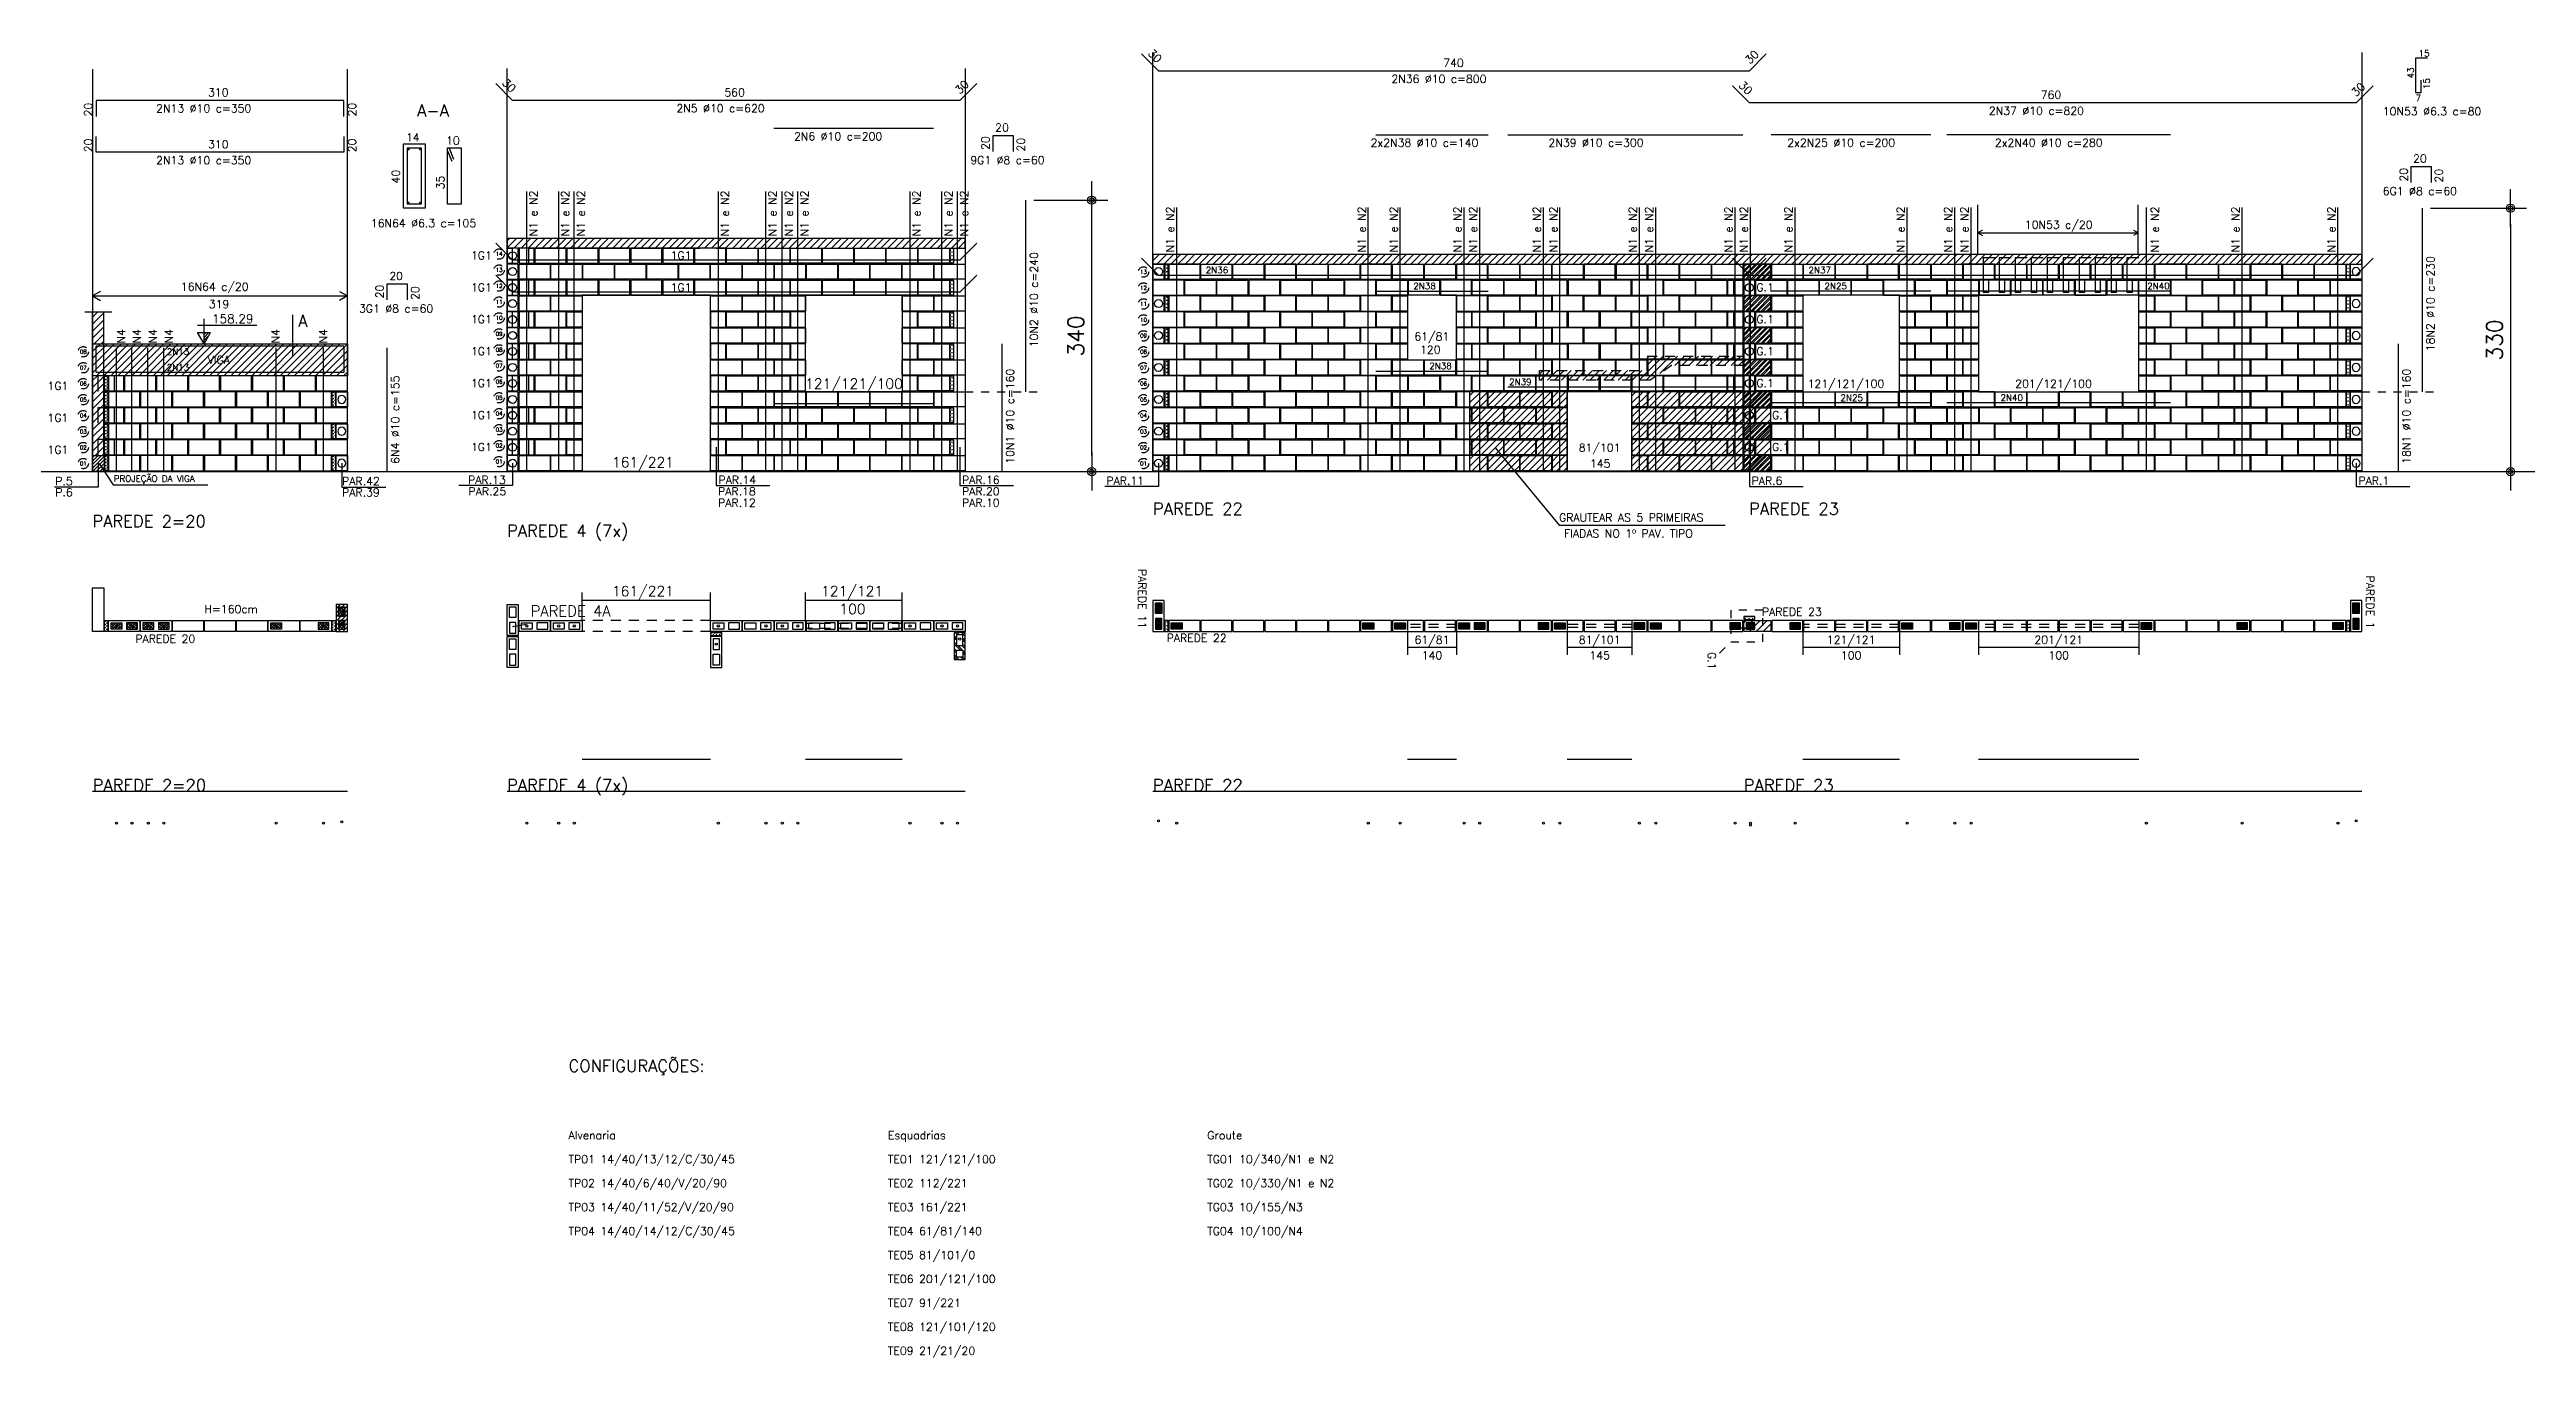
# Model space of a CAD drawing. Extents: x 0 to 187, y -7 to 20.
# Drawn here: x 5.21 to 36.23, y -7.09 to 9.29 of the extents above; entities that cross this region are included whole.
import ezdxf
from ezdxf.enums import TextEntityAlignment as Align

# ---------------------------------------------------------------- set-up
doc = ezdxf.new("R2010")
doc.units = 0
doc.header["$LTSCALE"] = 0.5
doc.header["$MEASUREMENT"] = 0
doc.header["$PDMODE"] = 34
doc.header["$PDSIZE"] = 0.1
for name, pattern in [('CENTER', [2, 1.25, -0.25, 0.25, -0.25]), ('DASHDOT2', [0.5, 0.25, -0.125, 0, -0.125]), ('HIDDEN', [0.375, 0.25, -0.125])]:
    doc.linetypes.add(name, pattern=pattern)
doc.layers.get('0').update_dxf_attribs({"linetype": 'CONTINUOUS'})
doc.layers.get('DEFPOINTS').update_dxf_attribs({"linetype": 'CONTINUOUS'})
for name, color, linetype in [('AUX00', 7, 'HIDDEN'), ('AUX01', 1, 'CONTINUOUS'), ('AUX02', 1, 'CONTINUOUS'), ('B04', 6, 'CONTINUOUS'), ('B19', 3, 'CONTINUOUS'), ('B19C', 126, 'CONTINUOUS'), ('B34', 150, 'CONTINUOUS'), ('B34C', 160, 'CONTINUOUS'), ('B39', 2, 'CONTINUOUS'), ('B39C', 5, 'CONTINUOUS'), ('B90°', 200, 'CONTINUOUS'), ('BLOCO-E', 2, 'CONTINUOUS'), ('BLOCO-E14', 2, 'CONTINUOUS'), ('BLOCO-I', 3, 'CONTINUOUS'), ('BLOCOPERP', 2, 'CONTINUOUS'), ('BLOCOS-E', 2, 'CONTINUOUS'), ('BP', 106, 'CONTINUOUS'), ('COT01', 1, 'CONTINUOUS'), ('EIX01', 1, 'CENTER'), ('ESQ01', 5, 'CONTINUOUS'), ('ESQ02', 172, 'CONTINUOUS'), ('ESQ03', 180, 'CONTINUOUS'), ('ESQ04', 182, 'CONTINUOUS'), ('ESQ05', 190, 'CONTINUOUS'), ('ESQ06', 192, 'CONTINUOUS'), ('ESQ07', 194, 'CONTINUOUS'), ('ESQ08', 202, 'CONTINUOUS'), ('ESQ09', 204, 'CONTINUOUS'), ('ESQUADRIA', 5, 'HIDDEN'), ('ESQUADRIAS', 5, 'HIDDEN'), ('FERRO', 4, 'CONTINUOUS'), ('FERRO_CANALETA', 4, 'CONTINUOUS'), ('FERRO_GROUTE', 4, 'CONTINUOUS'), ('G1', 6, 'CONTINUOUS'), ('GROUTE', 6, 'CONTINUOUS'), ('GROUTE01', 212, 'CONTINUOUS'), ('GROUTE02', 222, 'CONTINUOUS'), ('GROUTE03', 232, 'CONTINUOUS'), ('GROUTE04', 242, 'CONTINUOUS'), ('H04', 9, 'CONTINUOUS'), ('H34', 9, 'CONTINUOUS'), ('HATCH', 7, 'CONTINUOUS'), ('HATCH_LAJE', 254, 'CONTINUOUS'), ('HATCHLAJE', 251, 'HIDDEN'), ('HATCHPIL', 7, 'CONTINUOUS'), ('PAR01', 2, 'CONTINUOUS'), ('PAR02', 3, 'CONTINUOUS'), ('PAR03', 4, 'CONTINUOUS'), ('PAR04', 140, 'CONTINUOUS'), ('PIL01', 4, 'CONTINUOUS'), ('TXP03', 3, 'CONTINUOUS'), ('TXPR', 3, 'CONTINUOUS'), ('TXPR02', 3, 'CONTINUOUS'), ('TXT02', 2, 'CONTINUOUS'), ('TXT05', 4, 'CONTINUOUS'), ('VIG02', 3, 'CONTINUOUS')]:
    doc.layers.add(name, color=color, linetype=linetype)
doc.styles.add('ROMANS', font='romans.shx')
doc.styles.add('SIMPLEX', font='SIMPLEX')
doc.styles.get("Standard").update_dxf_attribs({"font": 'romans.shx'})
doc.dimstyles.new('STR_F100', dxfattribs={"dimtxt": 0.2, "dimasz": 0.2, "dimexe": 0.2, "dimexo": 0.1, "dimgap": 0.1, "dimtad": 1, "dimdec": 1, "dimlfac": 100, "dimrnd": 0.5, "dimdsep": 46, "dimtxsty": 'Standard', "dimblk": 'DE2', "dimcen": 0.2, "dimclrd": 256, "dimclre": 256, "dimclrt": 3, "dimadec": 0, "dimazin": 2, "dimtfac": 1, "dimtdec": 1, "dimtmove": 1, "dimatfit": 3, "dimldrblk": 'NONE', "dimfxl": 0, "dimtolj": 1, "dimtzin": 0, "dimarcsym": 0})
pattern_1 = [(1e-14, (-135.749105, 61.505025), (0.02, -0.02), [0.01, -0.03]), (270, (-135.744105, 61.510025), (-0.02, -0.02), [0.01, -0.03])]
pattern_2 = [(315, (9.636015, -40.925366), (0.0088388348, 0.0088388348), [])]
pattern_3 = [(315, (-5.363985, -40.925366), (0.0088388348, 0.0088388348), [])]
pattern_4 = [(360, (-11.924868, -18.424032), (0.02250224, 0.02250224), [0.01125112, -0.03375336]), (90, (-11.919243, -18.429658), (-0.02250224, 0.02250224), [0.01125112, -0.03375336])]
pattern_5 = [(45, (66.14052, -22.389236), (-0.0088388348, 0.0088388348), [])]
pattern_6 = [(45, (-3.8448, 2.423955), (-0.04419417, 0.04419417), [])]
pattern_7 = [(45, (8.82601, 14.647574), (-0.03314893, 0.03314893), []), (45, (8.84811, 14.647574), (-0.03314893, 0.03314893), [])]
pattern_8 = [(45, (-152.69475, -117.850997), (-0.044194174, 0.044194174), [])]
pattern_9 = [(45, (-127.023603, -9.183088), (-0.0176776695, 0.0176776695), []), (135, (-127.023603, -9.183088), (-0.0176776695, -0.0176776695), [])]

msp = doc.modelspace()

# ---------------------------------------------------------------- texts
at = {"layer": 'AUX00', "color": 2}
for s, style, p in [('14', 'ROMANS', (10.7935, 6.7052)), ('13', 'ROMANS', (10.7935, 6.5052)), ('13', 'SIMPLEX', (18.8646, 6.4809)), ('12', 'ROMANS', (10.7935, 6.3052)), ('12', 'SIMPLEX', (18.8646, 6.2809)), ('11', 'ROMANS', (10.7935, 6.1052)), ('10', 'ROMANS', (10.7935, 5.9052)), ('11', 'SIMPLEX', (18.8646, 6.0809)), ('10', 'SIMPLEX', (18.8646, 5.8809)), ('09', 'ROMANS', (10.7935, 5.7052)), ('09', 'SIMPLEX', (18.8646, 5.6809)), ('08', 'ROMANS', (5.5847, 5.4809)), ('07', 'ROMANS', (5.5847, 5.2809)), ('08', 'ROMANS', (10.7935, 5.5052)), ('07', 'ROMANS', (10.7935, 5.3052)), ('08', 'SIMPLEX', (18.8646, 5.4809)), ('07', 'SIMPLEX', (18.8646, 5.2809)), ('06', 'ROMANS', (5.5847, 5.0809)), ('06', 'ROMANS', (10.7935, 5.1052)), ('06', 'SIMPLEX', (18.8646, 5.0809)), ('05', 'ROMANS', (5.5847, 4.8809)), ('04', 'ROMANS', (5.5847, 4.6809)), ('05', 'ROMANS', (10.7935, 4.9052)), ('04', 'ROMANS', (10.7935, 4.7052)), ('05', 'SIMPLEX', (18.8646, 4.8809)), ('04', 'SIMPLEX', (18.8646, 4.6809)), ('03', 'ROMANS', (5.5847, 4.4809)), ('03', 'ROMANS', (10.7935, 4.5052)), ('02', 'ROMANS', (10.7935, 4.3052)), ('03', 'SIMPLEX', (18.8646, 4.4809)), ('02', 'ROMANS', (5.5847, 4.2809)), ('01', 'ROMANS', (5.5847, 4.0809)), ('01', 'ROMANS', (10.7935, 4.1052)), ('02', 'SIMPLEX', (18.8646, 4.2809)), ('01', 'SIMPLEX', (18.8646, 4.0809))]:
    msp.add_text(s, height=0.05, rotation=360, dxfattribs=dict(at, style=style)).set_placement(p)
at = {"layer": 'ESQ01', "style": 'ROMANS'}
msp.add_text('TE01 121/121/100', height=0.1, dxfattribs=at).set_placement((15.7057, -4.6605))
at = {"layer": 'ESQ02', "style": 'ROMANS'}
msp.add_text('TE02 112/221', height=0.1, dxfattribs=at).set_placement((15.7057, -4.9605))
at = {"layer": 'ESQ03', "style": 'ROMANS'}
msp.add_text('TE03 161/221', height=0.1, dxfattribs=at).set_placement((15.7057, -5.2605))
at = {"layer": 'ESQ04', "style": 'ROMANS'}
msp.add_text('TE04 61/81/140', height=0.1, dxfattribs=at).set_placement((15.7057, -5.5605))
at = {"layer": 'ESQ05', "style": 'ROMANS'}
msp.add_text('TE05 81/101/0', height=0.1, dxfattribs=at).set_placement((15.7057, -5.8605))
at = {"layer": 'ESQ06', "style": 'ROMANS'}
msp.add_text('TE06 201/121/100', height=0.1, dxfattribs=at).set_placement((15.7057, -6.1605))
at = {"layer": 'ESQ07', "style": 'ROMANS'}
msp.add_text('TE07 91/221', height=0.1, dxfattribs=at).set_placement((15.7057, -6.4605))
at = {"layer": 'ESQ08', "style": 'ROMANS'}
msp.add_text('TE08 121/101/120', height=0.1, dxfattribs=at).set_placement((15.7057, -6.7605))
at = {"layer": 'ESQ09', "style": 'ROMANS'}
msp.add_text('TE09 21/21/20', height=0.1, dxfattribs=at).set_placement((15.7057, -7.0605))
at = {"layer": 'GROUTE01', "style": 'ROMANS'}
msp.add_text('TG01 10/340/N1 e N2', height=0.1, dxfattribs=at).set_placement((19.7057, -4.6605))
at = {"layer": 'GROUTE02', "style": 'ROMANS'}
msp.add_text('TG02 10/330/N1 e N2', height=0.1, dxfattribs=at).set_placement((19.7057, -4.9605))
at = {"layer": 'GROUTE03', "style": 'ROMANS'}
msp.add_text('TG03 10/155/N3', height=0.1, dxfattribs=at).set_placement((19.7057, -5.2605))
at = {"layer": 'GROUTE04', "style": 'ROMANS'}
msp.add_text('TG04 10/100/N4', height=0.1, dxfattribs=at).set_placement((19.7057, -5.5605))
at = {"layer": 'PAR01', "style": 'ROMANS'}
msp.add_text('TP01 14/40/13/12/C/30/45', height=0.1, dxfattribs=at).set_placement((11.7057, -4.6605))
at = {"layer": 'PAR02', "style": 'ROMANS'}
msp.add_text('TP02 14/40/6/40/V/20/90', height=0.1, dxfattribs=at).set_placement((11.7057, -4.9605))
at = {"layer": 'PAR03', "style": 'ROMANS'}
msp.add_text('TP03 14/40/11/52/V/20/90', height=0.1, dxfattribs=at).set_placement((11.7057, -5.2605))
at = {"layer": 'PAR04', "style": 'ROMANS'}
msp.add_text('TP04 14/40/14/12/C/30/45', height=0.1, dxfattribs=at).set_placement((11.7057, -5.5605))
at = {"layer": 'TXP03', "style": 'SIMPLEX'}
msp.add_text('PAREDE 4A', height=0.135, rotation=0, dxfattribs=at).set_placement((11.2319, 2.19))
at = {"layer": 'TXPR02', "style": 'SIMPLEX'}
for s, rotation, p in [('PAREDE 11', 270, (18.8407, 2.7855)), ('PAREDE 1', 270, (34.2215, 2.7027)), ('PAREDE 23', 360, (26.6525, 2.1985)), ('PAREDE 22', 360, (19.1976, 1.87))]:
    msp.add_text(s, height=0.1, rotation=rotation, dxfattribs=at).set_placement(p)
at = {"layer": 'TXT02'}
for s, height, rotation, style, p in [('30', 0.1, 315.00155, 'SIMPLEX', (18.9538, 9.2361)), ('30', 0.1, 44.99845, 'SIMPLEX', (26.5018, 9.1014)), ('43', 0.08, 90, 'SIMPLEX', (34.8181, 8.9299)), ('30', 0.1, 315, 'ROMANS', (10.8652, 8.866)), ('30', 0.1, 44.47437, 'ROMANS', (16.6066, 8.7255)), ('30', 0.1, 314.99949, 'SIMPLEX', (26.3536, 8.8361)), ('30', 0.1, 45.00051, 'SIMPLEX', (34.0952, 8.6947)), ('15', 0.08, 90, 'SIMPLEX', (35.0171, 8.7952)), ('20', 0.1, 90, 'ROMANS', (5.7403, 8.454)), ('20', 0.1, 90, 'ROMANS', (9.0437, 8.454)), ('20', 0.1, 90, 'ROMANS', (5.7403, 8.004)), ('20', 0.1, 90, 'ROMANS', (9.0437, 8.004)), ('14', 0.1, 0, 'ROMANS', (9.6695, 8.1416)), ('10', 0.1, 0, 'ROMANS', (10.1714, 8.1016)), ('20', 0.1, 90, 'ROMANS', (16.9776, 8.0338)), ('20', 0.1, 90, 'ROMANS', (17.4217, 8.0138)), ('40', 0.1, 90, 'ROMANS', (9.5913, 7.6132)), ('20', 0.1, 90, 'SIMPLEX', (34.7408, 7.6367)), ('20', 0.1, 90, 'SIMPLEX', (35.1811, 7.6255)), ('35', 0.1, 90, 'ROMANS', (10.1502, 7.5398)), ('N1 e N2', 0.1, 90, 'ROMANS', (11.3151, 6.9503)), ('N1 e N2', 0.1, 90, 'ROMANS', (11.7151, 6.9503)), ('N1 e N2', 0.1, 90, 'ROMANS', (11.9101, 6.9503)), ('N1 e N2', 0.1, 90, 'ROMANS', (13.715, 6.9503)), ('N1 e N2', 0.1, 90, 'ROMANS', (14.31, 6.9503)), ('N1 e N2', 0.1, 90, 'ROMANS', (14.515, 6.9503)), ('N1 e N2', 0.1, 90, 'ROMANS', (14.71, 6.9503)), ('N1 e N2', 0.1, 90, 'ROMANS', (16.115, 6.9503)), ('N1 e N2', 0.1, 90, 'ROMANS', (16.515, 6.9503)), ('N1 e N2', 0.1, 90, 'ROMANS', (16.71, 6.9503)), ('16N64 %%C6.3 c=105', 0.1, 0, 'ROMANS', (9.2288, 7.0661)), ('N1 e N2', 0.1, 90, 'SIMPLEX', (19.2904, 6.7503)), ('N1 e N2', 0.1, 90, 'SIMPLEX', (21.6904, 6.7503)), ('N1 e N2', 0.1, 90, 'SIMPLEX', (22.0904, 6.7503)), ('N1 e N2', 0.1, 90, 'SIMPLEX', (22.8904, 6.7503)), ('N1 e N2', 0.1, 90, 'SIMPLEX', (23.0854, 6.7503)), ('N1 e N2', 0.1, 90, 'SIMPLEX', (23.8854, 6.7503)), ('N1 e N2', 0.1, 90, 'SIMPLEX', (24.0904, 6.7503)), ('N1 e N2', 0.1, 90, 'SIMPLEX', (25.0854, 6.7503)), ('N1 e N2', 0.1, 90, 'SIMPLEX', (25.2904, 6.7503)), ('N1 e N2', 0.1, 90, 'SIMPLEX', (26.2854, 6.7503)), ('N1 e N2', 0.1, 90, 'SIMPLEX', (26.4779, 6.7503)), ('N1 e N2', 0.1, 90, 'SIMPLEX', (27.0354, 6.7503)), ('N1 e N2', 0.1, 90, 'SIMPLEX', (28.4404, 6.7503)), ('N1 e N2', 0.1, 90, 'SIMPLEX', (29.0354, 6.7503)), ('N1 e N2', 0.1, 90, 'SIMPLEX', (29.2404, 6.7503)), ('N1 e N2', 0.1, 90, 'SIMPLEX', (31.6254, 6.7503)), ('N1 e N2', 0.1, 90, 'SIMPLEX', (32.6354, 6.7503)), ('N1 e N2', 0.1, 90, 'SIMPLEX', (33.8354, 6.7503)), ('10N2 %%C10 c=240', 0.1, 90, 'ROMANS', (17.5852, 5.5616)), ('18N2 %%C10 c=230', 0.1, 90, 'SIMPLEX', (35.0752, 5.5116)), ('20', 0.1, 90, 'ROMANS', (9.3894, 6.1743)), ('20', 0.1, 90, 'ROMANS', (9.8335, 6.1543)), ('N4', 0.1, 90, 'ROMANS', (6.1541, 5.6085)), ('N4', 0.1, 90, 'ROMANS', (6.3491, 5.6085)), ('N4', 0.1, 90, 'ROMANS', (6.5491, 5.6085)), ('N4', 0.1, 90, 'ROMANS', (6.7491, 5.6085)), ('N4', 0.1, 90, 'ROMANS', (8.0866, 5.6095)), ('N4', 0.1, 90, 'ROMANS', (8.6816, 5.6095)), ('2N13', 0.08, 0, 'ROMANS', (6.6736, 5.4668)), ('2N13', 0.08, 0, 'ROMANS', (6.6736, 5.2682)), ('10N1 %%C10 c=160', 0.1, 90, 'ROMANS', (17.2852, 4.1017)), ('18N1 %%C10 c=160', 0.1, 90, 'SIMPLEX', (34.7752, 4.1017)), ('6N4 %%C10 c=155', 0.1, 90, 'ROMANS', (9.5852, 4.1017)), ('P.5', 0.1, 0, 'ROMANS', (5.2772, 3.8341)), ('P.6', 0.1, 360, 'ROMANS', (5.2772, 3.6941)), ('PAR.42', 0.1, 360, 'ROMANS', (8.8699, 3.8336)), ('PAR.39', 0.1, 360, 'ROMANS', (8.8699, 3.6936)), ('PAR.13', 0.1, 0.00001, 'ROMANS', (10.4479, 3.8496)), ('PAR.25', 0.1, 0.00002, 'ROMANS', (10.4527, 3.7068)), ('PAR.18', 0.1, 359.99998, 'ROMANS', (13.5792, 3.7068)), ('PAR.14', 0.1, 359.99999, 'ROMANS', (13.5839, 3.8496)), ('PAR.16', 0.1, 359.99999, 'ROMANS', (16.6339, 3.8496)), ('PAR.20', 0.1, 359.99998, 'ROMANS', (16.6339, 3.7068)), ('PAR.11', 0.1, 360, 'SIMPLEX', (18.4427, 3.8396)), ('PAR.6', 0.1, 0, 'SIMPLEX', (26.5237, 3.8396)), ('PAR.1', 0.1, 0, 'SIMPLEX', (34.1239, 3.8396)), ('PAR.12', 0.1, 359.99998, 'ROMANS', (13.5792, 3.5639)), ('PAR.10', 0.1, 359.99998, 'ROMANS', (16.6339, 3.5639)), ('G.1', 0.1, 270, 'SIMPLEX', (25.976, 1.7433))]:
    msp.add_text(s, height=height, rotation=rotation, dxfattribs=dict(at, style=style)).set_placement(p)
for s, height, style, p in [('740', 0.1, 'SIMPLEX', (22.6613, 9.074)), ('15', 0.08, 'SIMPLEX', (34.8777, 9.203)), ('310', 0.1, 'ROMANS', (7.1902, 8.704)), ('560', 0.1, 'ROMANS', (13.6568, 8.7044)), ('2N36 %%C10 c=800', 0.1, 'SIMPLEX', (22.0113, 8.874)), ('760', 0.1, 'SIMPLEX', (30.1451, 8.674)), ('7', 0.08, 'SIMPLEX', (34.8392, 8.6443)), ('2N13 %%C10 c=350', 0.1, 'ROMANS', (6.5402, 8.504)), ('2N5 %%C10 c=620', 0.1, 'ROMANS', (13.0568, 8.5052)), ('2N37 %%C10 c=820', 0.1, 'SIMPLEX', (29.4951, 8.474)), ('10N53 %%C6.3 c=80', 0.1, 'SIMPLEX', (34.4288, 8.4678)), ('310', 0.1, 'ROMANS', (7.1902, 8.054)), ('2N6 %%C10 c=200', 0.1, 'ROMANS', (14.5294, 8.1536)), ('20', 0.1, 'ROMANS', (17.0492, 8.2639)), ('2x2N38 %%C10 c=140', 0.1, 'SIMPLEX', (21.7512, 8.074)), ('2N39 %%C10 c=300', 0.1, 'SIMPLEX', (23.9796, 8.074)), ('2x2N25 %%C10 c=200', 0.1, 'SIMPLEX', (26.9702, 8.074)), ('2x2N40 %%C10 c=280', 0.1, 'SIMPLEX', (29.5702, 8.074)), ('2N13 %%C10 c=350', 0.1, 'ROMANS', (6.5402, 7.854)), (' 9G1 %%C8 c=60', 0.1, 'ROMANS', (16.6693, 7.8561)), ('20', 0.1, 'SIMPLEX', (34.8087, 7.8756)), ('6G1 %%C8 c=60', 0.1, 'SIMPLEX', (34.4288, 7.4678)), ('10N53 c/20', 0.1, 'SIMPLEX', (29.9453, 7.0471)), ('1G1', 0.1, 'ROMANS', (10.4837, 6.6623)), ('1G1', 0.1, 'ROMANS', (12.9837, 6.6623, 6)), ('2N36', 0.08, 'SIMPLEX', (19.6866, 6.4883)), ('2N37', 0.08, 'SIMPLEX', (27.2366, 6.4883)), ('16N64 c/20', 0.1, 'ROMANS', (6.8498, 6.2707)), ('20', 0.1, 'ROMANS', (9.4611, 6.4044)), ('1G1', 0.1, 'ROMANS', (10.4837, 6.2623)), ('1G1', 0.1, 'ROMANS', (12.9837, 6.2623, 5)), ('2N38', 0.08, 'SIMPLEX', (22.2866, 6.2883)), ('G.1', 0.1, 'SIMPLEX', (26.5833, 6.2623)), ('2N25', 0.08, 'SIMPLEX', (27.4366, 6.2883)), ('2N40', 0.08, 'SIMPLEX', (31.4788, 6.2898)), ('319', 0.1, 'ROMANS', (7.1998, 6.0516)), ('3G1 %%C8 c=60', 0.1, 'ROMANS', (9.0811, 5.9965)), ('1G1', 0.1, 'ROMANS', (10.4837, 5.8623)), ('G.1', 0.1, 'SIMPLEX', (26.5833, 5.8623)), ('61/81', 0.1, 'SIMPLEX', (22.2996, 5.6472)), ('VIGA', 0.1, 'ROMANS', (7.1855, 5.354)), ('1G1', 0.1, 'ROMANS', (10.4837, 5.4623)), ('120', 0.1, 'SIMPLEX', (22.3702, 5.4805)), ('2N38', 0.08, 'SIMPLEX', (22.4866, 5.2883)), ('G.1', 0.1, 'SIMPLEX', (26.5833, 5.4623)), ('1G1', 0.1, 'ROMANS', (5.1794, 5.028)), ('1G1', 0.1, 'ROMANS', (10.4837, 5.0623)), ('2N39', 0.08, 'SIMPLEX', (23.4866, 5.0883)), ('G.1', 0.1, 'SIMPLEX', (26.5833, 5.0623)), ('121/121/100', 0.1, 'SIMPLEX', (27.2249, 5.054)), ('2N25', 0.08, 'SIMPLEX', (27.6366, 4.8883)), ('2N40', 0.08, 'SIMPLEX', (29.6416, 4.8898)), ('201/121/100', 0.1, 'SIMPLEX', (29.8249, 5.054)), ('1G1', 0.1, 'ROMANS', (5.1794, 4.628)), ('1G1', 0.1, 'ROMANS', (10.4837, 4.6623)), ('G.1', 0.1, 'SIMPLEX', (26.7786, 4.6623)), ('1G1', 0.1, 'ROMANS', (10.4837, 4.2623)), ('81/101', 0.1, 'SIMPLEX', (24.3579, 4.254)), ('G.1', 0.1, 'SIMPLEX', (26.7786, 4.2623)), ('1G1', 0.1, 'ROMANS', (5.1794, 4.228)), ('161/221', 0.1275, 'SIMPLEX', (12.2495, 4.0574, 5)), ('145', 0.1, 'SIMPLEX', (24.4983, 4.054)), ('PROJEÇÃO DA VIGA ', 0.08, 'ROMANS', (6.0087, 3.8768)), ('GRAUTEAR AS 5 PRIMEIRAS', 0.1, 'SIMPLEX', (24.1115, 3.3787)), ('FIADAS NO 1º PAV. TIPO', 0.1, 'SIMPLEX', (24.1748, 3.1787)), ('161/221', 0.1275, 'SIMPLEX', (12.2494, 2.4434)), ('121/121', 0.1275, 'SIMPLEX', (14.8696, 2.4434)), ('H=160cm', 0.1, 'ROMANS', (7.145, 2.2319)), ('100', 0.1275, 'SIMPLEX', (15.0973, 2.2195)), ('PAREDE 20', 0.1, 'ROMANS', (6.2802, 1.8593)), ('Alvenaria', 0.1, 'ROMANS', (11.7057, -4.3605)), ('Esquadrias', 0.1, 'ROMANS', (15.7057, -4.3605)), ('Groute', 0.1, 'ROMANS', (19.7057, -4.3605))]:
    msp.add_text(s, height=height, dxfattribs=dict(at, style=style)).set_placement(p)
at = {"layer": 'TXT02', "style": 'SIMPLEX'}
msp.add_text('121/121/100', height=0.1275, dxfattribs=at).set_placement((15.2803, 5.004, 2), align=Align.BOTTOM_CENTER)
at = {"layer": 'TXT05'}
for s, style, p in [('A-A', 'ROMANS', (9.8088, 8.4522)), ('A', 'ROMANS', (8.3204, 5.8165)), ('PAREDE 2=20', 'ROMANS', (5.7417, 3.3078)), ('PAREDE 22', 'SIMPLEX', (19.0252, 3.464)), ('PAREDE 23', 'SIMPLEX', (26.4917, 3.464)), ('PAREDE 4 (7x)', 'ROMANS', (10.9353, 3.1883)), ('PAREDE 2=20', 'ROMANS', (5.7453, 0)), ('PAREDE 4 (7x)', 'ROMANS', (10.9353, 0)), ('PAREDE 22', 'SIMPLEX', (19.0252, 0)), ('PAREDE 23', 'SIMPLEX', (26.4252, 0)), ('CONFIGURAÇÕES:', 'ROMANS', (11.7057, -3.5157))]:
    msp.add_text(s, height=0.15, dxfattribs=dict(at, style=style)).set_placement(p)

# ---------------------------------------------------------------- blocks, each defined once
blk = doc.blocks.new('BE-14X04-VISTA')
at = {"layer": 'H04'}
h = blk.add_hatch(dxfattribs=at)
h.set_pattern_fill('CROSS', color=256, scale=0.090009, style=0)
h.set_pattern_definition([(360, (9.124238, 13.820944), (0.02250224, 0.02250224), [0.01125112, -0.03375336]), (90, (9.129863, 13.815318), (-0.02250224, 0.02250224), [0.01125112, -0.03375336])])
h.paths.add_polyline_path([(-0.04, 0), (0, 0), (0, 0.19), (-0.04, 0.19)])
at = {"layer": 'B04'}
blk.add_lwpolyline([(0, 0), (-0.04, 0), (-0.04, 0.19), (0, 0.19)], close=True, dxfattribs=at)
blk = doc.blocks.new('BP')
at = {"layer": 'BP'}
blk.add_lwpolyline([(0, 0), (0.14, 0), (0.14, 0.19), (0, 0.19)], close=True, dxfattribs=at)
blk.add_circle((0.07, 0.095), 0.05, dxfattribs=at)
blk = doc.blocks.new('*U14')
at = {"layer": 'AUX01'}
for p, q in [((0, 2.01), (0.29, 2.01)), ((0.2, 2.01), (0.2, 0)), ((0, 0), (0.29, 0))]:
    blk.add_line(p, q, dxfattribs=at)
at = {"layer": 'ESQUADRIAS'}
for p, q in [((-0.14, 2.01), (0, 2.01)), ((-0.09, 2.01), (-0.09, 0)), ((-0.05, 2.01), (-0.05, 0)), ((-0.14, 0), (0, 0))]:
    blk.add_line(p, q, dxfattribs=at)
at = {"layer": 'TXT02', "style": 'ROMANS'}
blk.add_attdef('LARG/ALT', text='', height=0.1, rotation=90, dxfattribs=at).set_placement((0.183, 1.005), align=Align.BOTTOM_CENTER)
blk.add_attdef('PEIT', text='', height=0.1, rotation=90, dxfattribs=at).set_placement((0.248, 1.005), align=Align.TOP_CENTER)
blk = doc.blocks.new('*U16')
at = {"layer": 'AUX01'}
for p, q in [((0, 0.61), (0.29, 0.61)), ((0.2, 0.61), (0.2, 0)), ((0, 0), (0.29, 0))]:
    blk.add_line(p, q, dxfattribs=at)
at = {"layer": 'ESQUADRIAS'}
for p, q in [((-0.14, 0.61), (0, 0.61)), ((-0.09, 0.61), (-0.09, 0)), ((-0.05, 0.61), (-0.05, 0)), ((-0.14, 0), (0, 0))]:
    blk.add_line(p, q, dxfattribs=at)
at = {"layer": 'TXT02', "style": 'ROMANS'}
blk.add_attdef('LARG/ALT', text='', height=0.1, rotation=90, dxfattribs=at).set_placement((0.183, 0.305), align=Align.BOTTOM_CENTER)
blk.add_attdef('PEIT', text='', height=0.1, rotation=90, dxfattribs=at).set_placement((0.248, 0.305), align=Align.TOP_CENTER)
blk = doc.blocks.new('*U18')
at = {"layer": 'AUX01'}
for p, q in [((0, 0), (0, -0.29)), ((1.21, 0), (1.21, -0.29)), ((1.21, -0.2), (0, -0.2))]:
    blk.add_line(p, q, dxfattribs=at)
at = {"layer": 'ESQUADRIAS'}
for p, q in [((0, 0.14), (0, 0)), ((1.21, 0.09), (0, 0.09)), ((1.21, 0.05), (0, 0.05)), ((1.21, 0.14), (1.21, 0))]:
    blk.add_line(p, q, dxfattribs=at)
at = {"layer": 'TXT02', "style": 'ROMANS'}
blk.add_attdef('LARG/ALT', text='', height=0.1, dxfattribs=at).set_placement((0.605, -0.183), align=Align.BOTTOM_CENTER)
blk.add_attdef('PEIT', text='', height=0.1, dxfattribs=at).set_placement((0.605, -0.248), align=Align.TOP_CENTER)
blk = doc.blocks.new('*U20')
at = {"layer": 'AUX01'}
for p, q in [((0, 0.81), (0.29, 0.81)), ((0.2, 0.81), (0.2, 0)), ((0, 0), (0.29, 0))]:
    blk.add_line(p, q, dxfattribs=at)
at = {"layer": 'ESQUADRIAS'}
for p, q in [((-0.14, 0.81), (0, 0.81)), ((-0.09, 0.81), (-0.09, 0)), ((-0.05, 0.81), (-0.05, 0)), ((-0.14, 0), (0, 0))]:
    blk.add_line(p, q, dxfattribs=at)
at = {"layer": 'TXT02', "style": 'ROMANS'}
blk.add_attdef('LARG/ALT', text='', height=0.1, rotation=90, dxfattribs=at).set_placement((0.183, 0.405), align=Align.BOTTOM_CENTER)
blk.add_attdef('PEIT', text='', height=0.1, rotation=90, dxfattribs=at).set_placement((0.248, 0.405), align=Align.TOP_CENTER)
blk = doc.blocks.new('BE-14X34-VISTA')
at = {"layer": 'H34'}
h = blk.add_hatch(dxfattribs=at)
h.set_pattern_fill('ANSI32', color=256, scale=0.125012, style=0)
h.set_pattern_definition(pattern_7)
h.paths.add_polyline_path([(-0.34, 0), (0, 0), (0, 0.19), (-0.34, 0.19)])
at = {"layer": 'B34'}
blk.add_lwpolyline([(-0.34, 0), (0, 0), (0, 0.19), (-0.34, 0.19)], close=True, dxfattribs=at)
blk = doc.blocks.new('BEC-14X34-VISTA')
at = {"layer": 'H34'}
h = blk.add_hatch(dxfattribs=at)
h.set_pattern_fill('ANSI32', color=160, scale=0.125012, style=0)
h.set_pattern_definition(pattern_7)
h.paths.add_polyline_path([(-0.34, 0), (0, 0), (0, 0.19), (-0.34, 0.19)])
at = {"layer": 'B34C'}
blk.add_lwpolyline([(-0.34, 0), (0, 0), (0, 0.19), (-0.34, 0.19)], close=True, dxfattribs=at)
blk = doc.blocks.new('DE2')
blk.add_line((-1.19, 0), (1.19, 0))
at = {"color": 2}
for radius in [0.256, 0.138]:
    blk.add_circle((0, 0), radius, dxfattribs=at)
blk = doc.blocks.new('*D22')
at = {"layer": 'DEFPOINTS', "color": 0}
for p in [(17.435, 7.404), (18.259, 7.404), (17.635, 4.004)]:
    blk.add_point(p, dxfattribs=at)
at = {"layer": 'ESQ01', "lineweight": -2}
for p, q in [((17.535, 7.404), (18.459, 7.404)), ((18.259, 4.204), (18.259, 7.204)), ((17.735, 4.004), (18.459, 4.004))]:
    blk.add_line(p, q, dxfattribs=at)
at = {"layer": 'ESQ01', "lineweight": -2, "xscale": 0.2, "yscale": 0.2, "zscale": 0.2}
for p, rotation in [((18.259, 7.404), 90), ((18.259, 4.004), 270)]:
    blk.add_blockref('DE2', p, dxfattribs=dict(at, rotation=rotation))
at = {"layer": 'ESQ01', "color": 3, "insert": (18.059, 5.704), "char_height": 0.2, "attachment_point": 5, "rotation": 90}
blk.add_mtext('\\A1;340', dxfattribs=at)
blk = doc.blocks.new('_None')
blk = doc.blocks.new('*D23')
at = {"layer": 'DEFPOINTS', "color": 0}
for p in [(34.925, 7.304), (35.125, 4.004), (36.028, 4.004)]:
    blk.add_point(p, dxfattribs=at)
at = {"layer": 'ESQ01', "lineweight": -2}
for p, q in [((35.025, 7.304), (36.228, 7.304)), ((36.028, 7.104), (36.028, 4.204)), ((35.225, 4.004), (36.228, 4.004))]:
    blk.add_line(p, q, dxfattribs=at)
at = {"layer": 'ESQ01', "lineweight": -2, "xscale": 0.2, "yscale": 0.2, "zscale": 0.2}
for p, rotation in [((36.028, 7.304), 90), ((36.028, 4.004), 270)]:
    blk.add_blockref('DE2', p, dxfattribs=dict(at, rotation=rotation))
at = {"layer": 'ESQ01', "color": 3, "insert": (35.828, 5.654), "char_height": 0.2, "attachment_point": 5, "rotation": 90}
blk.add_mtext('\\A1;330', dxfattribs=at)
blk = doc.blocks.new('A$C57CC6AC6')
at = {"layer": 'BP'}
blk.add_lwpolyline([(0, 0.19), (0, 0), (0.14, 0), (0.14, 0.19)], close=True, dxfattribs=at)
blk.add_circle((0.07, 0.095), 0.05, dxfattribs=at)
blk = doc.blocks.new('NIVD')
at = {"color": 1}
for p, q in [((0, 0), (0, 0.624)), ((0, 0), (-0.165, 0.286)), ((-0.165, 0.286), (0.165, 0.286)), ((-0.161, 0.466), (1.319, 0.466)), ((0, 0), (0.165, 0.286)), ((0, 0.235), (0.051, 0.286)), ((0, 0.164), (0.122, 0.286)), ((0, 0.094), (0.128, 0.221)), ((0, 0.023), (0.031, 0.054))]:
    blk.add_line(p, q, dxfattribs=at)
at = {"color": 2, "style": 'ROMANS'}
blk.add_attdef('NIVEL', (0.2, 0.519), '', height=0.22, dxfattribs=at)

# ---------------------------------------------------------------- dimensions: what is measured, and where the dimension line sits
at = {"layer": 'ESQ01'}
for base, p1, p2, picture, middle in [((18.2588, 7.404), (17.6352, 4.004), (17.4352, 7.404), '*D22', (18.0588, 5.704)), ((36.0285, 4.004), (34.9252, 7.304), (35.1252, 4.004), '*D23', (35.8285, 5.654))]:
    dim = msp.add_linear_dim(base=base, p1=p1, p2=p2, angle=90, dimstyle='STR_F100', dxfattribs=at)
    dim.commit()
    dim.dimension.update_dxf_attribs({"geometry": picture, "text_midpoint": middle})

# ---------------------------------------------------------------- hatches: boundary and pattern name
at = {"layer": 'AUX00'}
h = msp.add_hatch(dxfattribs=at)
h.set_pattern_fill('ANSI31', color=256, scale=0.5)
h.set_pattern_definition([(45, (-132.23499, -20.50116), (-0.044194174, 0.044194174), [])])
h.paths.add_polyline_path([(23.8652, 5.271), (25.2152, 5.271), (25.2152, 5.452), (26.4252, 5.452), (26.4252, 5.332), (25.5217, 5.332), (25.2517, 5.151), (23.8652, 5.151)])
h = msp.add_hatch(dxfattribs=at)
h.set_pattern_fill('ANSI31', scale=0.1, angle=-90, style=0)
h.set_pattern_definition(pattern_3)
h.paths.add_polyline_path([(19.0552, 2.225), (19.0552, 2.36), (19.1352, 2.36), (19.1352, 2.225)])
h = msp.add_hatch(dxfattribs=at)
h.set_pattern_fill('ANSI31', scale=0.1, angle=-90, style=0)
h.set_pattern_definition(pattern_2)
h.paths.add_polyline_path([(34.0552, 2.225), (34.0552, 2.36), (34.1352, 2.36), (34.1352, 2.225)])
h = msp.add_hatch(dxfattribs=at)
h.set_pattern_fill('ANSI31', scale=0.1, angle=-90, style=0)
h.set_pattern_definition(pattern_3)
h.paths.add_polyline_path([(19.1352, 2.165), (19.0552, 2.165), (19.0552, 2.03), (19.1352, 2.03)])
h = msp.add_hatch(dxfattribs=at)
h.set_pattern_fill('ANSI31', scale=0.1, style=0)
h.set_pattern_definition([(45, (62.54052, -22.389236), (-0.0088388348, 0.0088388348), [])])
h.paths.add_polyline_path([(19.3902, 2.11), (19.3902, 2.03), (19.2552, 2.03), (19.2552, 2.11)])
h = msp.add_hatch(dxfattribs=at)
h.set_pattern_fill('ANSI31', scale=0.1, style=0)
h.set_pattern_definition([(45, (64.94052, -22.389236), (-0.0088388348, 0.0088388348), [])])
h.paths.add_polyline_path([(21.7902, 2.11), (21.7902, 2.03), (21.6552, 2.03), (21.6552, 2.11)])
h = msp.add_hatch(dxfattribs=at)
h.set_pattern_fill('ANSI31', scale=0.1, style=0)
h.set_pattern_definition([(45, (65.34052, -22.389236), (-0.0088388348, 0.0088388348), [])])
h.paths.add_polyline_path([(22.1902, 2.11), (22.1902, 2.03), (22.0552, 2.03), (22.0552, 2.11)])
h = msp.add_hatch(dxfattribs=at)
h.set_pattern_fill('ANSI31', scale=0.1, style=0)
h.set_pattern_definition(pattern_5)
h.paths.add_polyline_path([(22.9902, 2.11), (22.9902, 2.03), (22.8552, 2.03), (22.8552, 2.11)])
h = msp.add_hatch(dxfattribs=at)
h.set_pattern_fill('ANSI31', scale=0.1, style=0)
h.set_pattern_definition(pattern_5)
h.paths.add_polyline_path([(23.0502, 2.03), (23.1852, 2.03), (23.1852, 2.11), (23.0502, 2.11)])
h = msp.add_hatch(dxfattribs=at)
h.set_pattern_fill('ANSI31', scale=0.1, style=0)
h.set_pattern_definition([(45, (66.94052, -22.389236), (-0.0088388348, 0.0088388348), [])])
h.paths.add_polyline_path([(23.8502, 2.11), (23.8502, 2.03), (23.9852, 2.03), (23.9852, 2.11)])
h = msp.add_hatch(dxfattribs=at)
h.set_pattern_fill('ANSI31', scale=0.1, style=0)
h.set_pattern_definition([(45, (67.34052, -22.389236), (-0.0088388348, 0.0088388348), [])])
h.paths.add_polyline_path([(24.1902, 2.11), (24.1902, 2.03), (24.0552, 2.03), (24.0552, 2.11)])
h = msp.add_hatch(dxfattribs=at)
h.set_pattern_fill('ANSI31', scale=0.1, style=0)
h.set_pattern_definition([(45, (68.14052, -22.389236), (-0.0088388348, 0.0088388348), [])])
h.paths.add_polyline_path([(25.0502, 2.11), (25.0502, 2.03), (25.1852, 2.03), (25.1852, 2.11)])
h = msp.add_hatch(dxfattribs=at)
h.set_pattern_fill('ANSI31', scale=0.1, style=0)
h.set_pattern_definition([(45, (68.54052, -22.389236), (-0.0088388348, 0.0088388348), [])])
h.paths.add_polyline_path([(25.3902, 2.11), (25.3902, 2.03), (25.2552, 2.03), (25.2552, 2.11)])
h = msp.add_hatch(dxfattribs=at)
h.set_pattern_fill('ANSI31', scale=0.1, style=0)
h.set_pattern_definition([(45, (69.34052, -22.389236), (-0.0088388348, 0.0088388348), [])])
h.paths.add_polyline_path([(26.2502, 2.11), (26.2502, 2.03), (26.3852, 2.03), (26.3852, 2.11)])
h = msp.add_hatch(dxfattribs=at)
h.set_pattern_fill('ANSI31', scale=0.1, angle=-90, style=0)
h.set_pattern_definition([(135, (65.287098, 1.639082), (0.0088388348, 0.0088388348), [])])
h.paths.add_polyline_path([(26.5652, 2.03), (26.5652, 2.11), (26.4552, 2.11), (26.4552, 2.03)])
h = msp.add_hatch(dxfattribs=at)
h.set_pattern_fill('ANSI31', scale=0.1, style=0)
h.set_pattern_definition([(45, (70.09052, -22.389236), (-0.0088388348, 0.0088388348), [])])
h.paths.add_polyline_path([(27.0002, 2.11), (27.0002, 2.03), (27.1352, 2.03), (27.1352, 2.11)])
h = msp.add_hatch(dxfattribs=at)
h.set_pattern_fill('ANSI31', scale=0.1, style=0)
h.set_pattern_definition([(45, (71.69052, -22.389236), (-0.0088388348, 0.0088388348), [])])
h.paths.add_polyline_path([(28.5402, 2.11), (28.5402, 2.03), (28.4052, 2.03), (28.4052, 2.11)])
h = msp.add_hatch(dxfattribs=at)
h.set_pattern_fill('ANSI31', scale=0.1, style=0)
h.set_pattern_definition([(45, (72.09052, -22.389236), (-0.0088388348, 0.0088388348), [])])
h.paths.add_polyline_path([(29.0002, 2.11), (29.0002, 2.03), (29.1352, 2.03), (29.1352, 2.11)])
h = msp.add_hatch(dxfattribs=at)
h.set_pattern_fill('ANSI31', scale=0.1, style=0)
h.set_pattern_definition([(45, (72.49052, -22.389236), (-0.0088388348, 0.0088388348), [])])
h.paths.add_polyline_path([(29.3402, 2.11), (29.3402, 2.03), (29.2052, 2.03), (29.2052, 2.11)])
h = msp.add_hatch(dxfattribs=at)
h.set_pattern_fill('ANSI31', scale=0.1, style=0)
h.set_pattern_definition([(45, (74.49052, -22.389236), (-0.0088388348, 0.0088388348), [])])
h.paths.add_polyline_path([(31.4002, 2.11), (31.4002, 2.03), (31.5352, 2.03), (31.5352, 2.11)])
h = msp.add_hatch(dxfattribs=at)
h.set_pattern_fill('ANSI31', scale=0.1, style=0)
h.set_pattern_definition([(45, (75.69052, -22.389236), (-0.0088388348, 0.0088388348), [])])
h.paths.add_polyline_path([(32.6002, 2.11), (32.6002, 2.03), (32.7352, 2.03), (32.7352, 2.11)])
h = msp.add_hatch(dxfattribs=at)
h.set_pattern_fill('ANSI31', scale=0.1, style=0)
h.set_pattern_definition([(45, (76.89052, -22.389236), (-0.0088388348, 0.0088388348), [])])
h.paths.add_polyline_path([(33.8002, 2.11), (33.8002, 2.03), (33.9352, 2.03), (33.9352, 2.11)])
h = msp.add_hatch(dxfattribs=at)
h.set_pattern_fill('ANSI31', scale=0.1, angle=-90, style=0)
h.set_pattern_definition(pattern_2)
h.paths.add_polyline_path([(34.1352, 2.165), (34.0552, 2.165), (34.0552, 2.03), (34.1352, 2.03)])
at = {"layer": 'B04'}
h = msp.add_hatch(dxfattribs=at)
h.set_pattern_fill('CROSS', scale=0.08, angle=180, style=0)
h.set_pattern_definition([(1e-14, (-108.804748, 95.75), (0.02, -0.02), [0.01, -0.03]), (270, (-108.799748, 95.755), (-0.02, -0.02), [0.01, -0.03])])
h.paths.add_polyline_path([(5.8953, 2), (5.8953, 2.14), (5.9353, 2.14), (5.9353, 2)])
h = msp.add_hatch(dxfattribs=at)
h.set_pattern_fill('CROSS', scale=0.08, angle=180, style=0)
h.set_pattern_definition([(1e-14, (-105.954748, 95.75), (0.02, -0.02), [0.01, -0.03]), (270, (-105.949748, 95.755), (-0.02, -0.02), [0.01, -0.03])])
h.paths.add_polyline_path([(8.7453, 2), (8.7453, 2.14), (8.7853, 2.14), (8.7853, 2)])
h = msp.add_hatch(dxfattribs=at)
h.set_pattern_fill('CROSS', scale=0.08, angle=180, style=0)
h.set_pattern_definition(pattern_1)
h.paths.add_polyline_path([(13.6252, 1.99), (13.4852, 1.99), (13.4852, 1.95), (13.6252, 1.95)])
h = msp.add_hatch(dxfattribs=at)
h.set_pattern_fill('CROSS', scale=0.08, angle=180, style=0)
h.set_pattern_definition(pattern_1)
h.paths.add_polyline_path([(34.0152, 2), (34.0152, 2.14), (33.9752, 2.14), (33.9752, 2)])
at = {"layer": 'B34'}
h = msp.add_hatch(dxfattribs=at)
h.set_pattern_fill('ANSI31', scale=0.3, angle=180, style=0)
h.set_pattern_definition([(45, (-5.847013, -99.539786), (0.026516504, -0.026516504), [])])
h.paths.add_polyline_path([(8.9353, 2.34), (8.7953, 2.34), (8.7953, 2), (8.9353, 2)])
h = msp.add_hatch(dxfattribs=at)
h.set_pattern_fill('ANSI32', scale=0.15, angle=270, style=0)
h.set_pattern_definition([(315, (16.404783, 2.238294), (0.039775, 0.039775), []), (315, (16.404783, 2.21178), (0.039775, 0.039775), [])])
h.paths.add_polyline_path([(16.6752, 1.65), (16.6752, 1.99), (16.5352, 1.99), (16.5352, 1.65)])
h.paths.add_polyline_path([(16.6452, 1.765), (16.6452, 1.68), (16.5652, 1.68), (16.5652, 1.765)], flags=16)
h.paths.add_polyline_path([(16.6452, 1.825), (16.5652, 1.825), (16.5652, 1.96), (16.6452, 1.96)], flags=16)
h = msp.add_hatch(dxfattribs=at)
h.set_pattern_fill('ANSI31', scale=0.5, style=0)
h.set_pattern_definition([(45, (65.2571, 1.60908), (-0.04419417, 0.04419417), [])])
h.paths.add_polyline_path([(26.7652, 2), (26.4252, 2), (26.4252, 2.14), (26.7652, 2.14)])
at = {"layer": 'H04'}
h = msp.add_hatch(dxfattribs=at)
h.set_pattern_fill('CROSS', color=256, scale=0.08, style=0)
h.set_pattern_definition([(180, (1.577025, 29.496083), (-0.02, 0.02), [0.01, -0.03]), (90, (1.572025, 29.491083), (0.02, 0.02), [0.01, -0.03])])
h.paths.add_polyline_path([(5.8952, 4.814), (5.9352, 4.814), (5.9352, 5.004), (5.8952, 5.004)])
h = msp.add_hatch(dxfattribs=at)
h.set_pattern_fill('CROSS', color=256, scale=0.08, style=0)
h.set_pattern_definition([(180, (1.57706, 29.696082), (-0.02, 0.02), [0.01, -0.03]), (90, (1.57206, 29.691082), (0.02, 0.02), [0.01, -0.03])])
h.paths.add_polyline_path([(5.8953, 5.014), (5.9353, 5.014), (5.9353, 5.204), (5.8953, 5.204)])
h = msp.add_hatch(dxfattribs=at)
h.set_pattern_fill('CROSS', color=256, scale=0.08, style=0)
h.set_pattern_definition([(180, (4.427025, 29.496083), (-0.02, 0.02), [0.01, -0.03]), (90, (4.422025, 29.491083), (0.02, 0.02), [0.01, -0.03])])
h.paths.add_polyline_path([(8.7452, 4.814), (8.7852, 4.814), (8.7852, 5.004), (8.7452, 5.004)])
h = msp.add_hatch(dxfattribs=at)
h.set_pattern_fill('CROSS', color=256, scale=0.08, style=0)
h.set_pattern_definition([(180, (1.57706, 29.296082), (-0.02, 0.02), [0.01, -0.03]), (90, (1.57206, 29.291082), (0.02, 0.02), [0.01, -0.03])])
h.paths.add_polyline_path([(5.8953, 4.614), (5.9353, 4.614), (5.9353, 4.804), (5.8953, 4.804)])
h = msp.add_hatch(dxfattribs=at)
h.set_pattern_fill('CROSS', color=256, scale=0.08, style=0)
h.set_pattern_definition([(180, (1.577025, 29.096082), (-0.02, 0.02), [0.01, -0.03]), (90, (1.572025, 29.091082), (0.02, 0.02), [0.01, -0.03])])
h.paths.add_polyline_path([(5.8952, 4.414), (5.9352, 4.414), (5.9352, 4.604), (5.8952, 4.604)])
h = msp.add_hatch(dxfattribs=at)
h.set_pattern_fill('CROSS', color=256, scale=0.08, style=0)
h.set_pattern_definition([(180, (1.57706, 28.896082), (-0.02, 0.02), [0.01, -0.03]), (90, (1.57206, 28.891082), (0.02, 0.02), [0.01, -0.03])])
h.paths.add_polyline_path([(5.8953, 4.214), (5.9353, 4.214), (5.9353, 4.404), (5.8953, 4.404)])
h = msp.add_hatch(dxfattribs=at)
h.set_pattern_fill('CROSS', color=256, scale=0.08, style=0)
h.set_pattern_definition([(180, (4.427025, 29.096082), (-0.02, 0.02), [0.01, -0.03]), (90, (4.422025, 29.091082), (0.02, 0.02), [0.01, -0.03])])
h.paths.add_polyline_path([(8.7452, 4.414), (8.7852, 4.414), (8.7852, 4.604), (8.7452, 4.604)])
h = msp.add_hatch(dxfattribs=at)
h.set_pattern_fill('CROSS', color=256, scale=0.08, style=0)
h.set_pattern_definition([(180, (1.577025, 28.696082), (-0.02, 0.02), [0.01, -0.03]), (90, (1.572025, 28.691082), (0.02, 0.02), [0.01, -0.03])])
h.paths.add_polyline_path([(5.8952, 4.014), (5.9352, 4.014), (5.9352, 4.204), (5.8952, 4.204)])
h = msp.add_hatch(dxfattribs=at)
h.set_pattern_fill('CROSS', color=256, scale=0.08, style=0)
h.set_pattern_definition([(180, (4.427025, 28.696082), (-0.02, 0.02), [0.01, -0.03]), (90, (4.422025, 28.691082), (0.02, 0.02), [0.01, -0.03])])
h.paths.add_polyline_path([(8.7452, 4.014), (8.7852, 4.014), (8.7852, 4.204), (8.7452, 4.204)])
h = msp.add_hatch(dxfattribs=at)
h.set_pattern_fill('CROSS', color=256, scale=0.090009, style=0)
h.set_pattern_definition(pattern_4)
h.paths.add_polyline_path([(26.4252, 2.15), (26.4252, 2.19), (26.5652, 2.19), (26.5652, 2.15)])
h = msp.add_hatch(dxfattribs=at)
h.set_pattern_fill('CROSS', color=256, scale=0.090009, style=0)
h.set_pattern_definition(pattern_4)
h.paths.add_polyline_path([(19.2152, 2), (19.1752, 2), (19.1752, 2.14), (19.2152, 2.14)])
at = {"layer": 'HATCH'}
h = msp.add_hatch(dxfattribs=at)
h.set_pattern_fill('ANSI31', color=256, scale=0.5, style=0)
h.set_pattern_definition(pattern_6)
h.paths.add_polyline_path([(25.0252, 5.004), (25.0252, 4.014), (26.765, 4.014), (26.765, 5.004)])
h.paths.add_polyline_path([(24.2152, 5.004), (22.9902, 5.004), (22.9902, 4.014), (24.2152, 4.014)])
at = {"layer": 'HATCH_LAJE'}
h = msp.add_hatch(dxfattribs=at)
h.set_pattern_fill('ANSI31', color=256, scale=0.5, style=0)
h.set_pattern_definition([(45, (39240.49428, 37112.74672), (-0.044194173824, 0.044194173824), [])])
h.paths.add_polyline_path([(16.6752, 6.924), (10.9353, 6.924), (10.9353, 6.804), (11.0053, 6.804), (11.0053, 6.809), (11.2053, 6.809), (11.2053, 6.804), (11.2753, 6.804), (13.3553, 6.804), (13.3553, 6.809), (13.5553, 6.809), (13.5553, 6.804), (13.6253, 6.804), (16.6752, 6.804)])
h = msp.add_hatch(dxfattribs=at)
h.set_pattern_fill('ANSI31', color=256, scale=0.5, style=0)
h.set_pattern_definition(pattern_8)
h.paths.add_polyline_path([(5.8853, 6.004), (5.7453, 6.004), (5.7453, 5.604), (5.8853, 5.604)])
h = msp.add_hatch(dxfattribs=at)
h.set_pattern_fill('ANSI31', color=256, scale=0.5, style=0)
h.set_pattern_definition([(45, (-152.69475, -37.850997), (-0.044194174, 0.044194174), [])])
h.paths.add_polyline_path([(8.9353, 5.604), (5.7453, 5.604), (5.7453, 5.204), (8.9353, 5.204)])
h.paths.add_polyline_path([(7.1653, 5.329), (7.5153, 5.329), (7.5153, 5.479), (7.1653, 5.479)], flags=24)
h.paths.add_polyline_path([(6.665, 5.4468), (6.9946, 5.4468), (6.9946, 5.5668), (6.665, 5.5668)], flags=24)
h.paths.add_polyline_path([(6.665, 5.2482), (6.9946, 5.2482), (6.9946, 5.3682), (6.665, 5.3682)], flags=24)
h = msp.add_hatch(dxfattribs=at)
h.set_pattern_fill('ANSI31', color=256, scale=0.5, style=0)
h.set_pattern_definition(pattern_8)
h.paths.add_polyline_path([(5.8853, 5.204), (5.7453, 5.204), (5.7453, 4.204), (5.8853, 4.204)])
at = {"layer": 'HATCHLAJE'}
h = msp.add_hatch(dxfattribs=at)
h.set_pattern_fill('ANSI31', color=256, scale=0.5)
h.set_pattern_definition(pattern_6)
h.paths.add_polyline_path([(34.1652, 6.724), (19.0252, 6.724), (19.0252, 6.604), (34.1652, 6.604)])
h = msp.add_hatch(dxfattribs=at)
h.set_pattern_fill('ANSI31', color=256, scale=0.25, style=0)
h.set_pattern_definition([(45, (5.745252, 4.004003), (-0.022097, 0.022097), [])])
h.paths.add_polyline_path([(5.8953, 4.004), (5.7453, 4.004), (5.7453, 4.204), (5.8953, 4.204)])
at = {"layer": 'HATCHPIL'}
h = msp.add_hatch(dxfattribs=at)
h.set_pattern_fill('ANSI37', color=256, scale=0.2, style=0)
h.set_pattern_definition(pattern_9)
h.paths.add_polyline_path([(8.8253, 2.19), (8.9053, 2.19), (8.9053, 2.31), (8.8253, 2.31)])
h = msp.add_hatch(dxfattribs=at)
h.set_pattern_fill('ANSI37', color=256, scale=0.2, style=0)
h.set_pattern_definition(pattern_9)
h.paths.add_polyline_path([(6.1103, 2.11), (5.9753, 2.11), (5.9753, 2.03), (6.1103, 2.03)])
h = msp.add_hatch(dxfattribs=at)
h.set_pattern_fill('ANSI37', color=256, scale=0.2, style=0)
h.set_pattern_definition(pattern_9)
h.paths.add_polyline_path([(6.3053, 2.11), (6.1703, 2.11), (6.1703, 2.03), (6.3053, 2.03)])
h = msp.add_hatch(dxfattribs=at)
h.set_pattern_fill('ANSI37', color=256, scale=0.2, style=0)
h.set_pattern_definition(pattern_9)
h.paths.add_polyline_path([(6.5103, 2.03), (6.5103, 2.11), (6.3753, 2.11), (6.3753, 2.03)])
h = msp.add_hatch(dxfattribs=at)
h.set_pattern_fill('ANSI37', color=256, scale=0.2, style=0)
h.set_pattern_definition(pattern_9)
h.paths.add_polyline_path([(6.7053, 2.11), (6.5703, 2.11), (6.5703, 2.03), (6.7053, 2.03)])
h = msp.add_hatch(dxfattribs=at)
h.set_pattern_fill('ANSI37', color=256, scale=0.2, style=0)
h.set_pattern_definition(pattern_9)
h.paths.add_polyline_path([(8.1103, 2.11), (7.9753, 2.11), (7.9753, 2.03), (8.1103, 2.03)])
h = msp.add_hatch(dxfattribs=at)
h.set_pattern_fill('ANSI37', color=256, scale=0.2, style=0)
h.set_pattern_definition(pattern_9)
h.paths.add_polyline_path([(8.7053, 2.11), (8.5703, 2.11), (8.5703, 2.03), (8.7053, 2.03)])
h = msp.add_hatch(dxfattribs=at)
h.set_pattern_fill('ANSI37', color=256, scale=0.2, style=0)
h.set_pattern_definition(pattern_9)
h.paths.add_polyline_path([(8.9053, 2.14), (8.9053, 2.03), (8.8253, 2.03), (8.8253, 2.14)])

# ---------------------------------------------------------------- linework, layer by layer
msp.add_xline((74.1389, 4.004), (1, 0))
at = {"layer": 'AUX00'}
msp.add_lwpolyline([(23.8652, 5.271), (25.2152, 5.271), (25.2152, 5.452), (26.4252, 5.452), (26.4252, 5.332), (25.5217, 5.332), (25.2517, 5.151), (23.8652, 5.151), (23.8652, 5.271)], dxfattribs=at)
for centre in [(10.8357, 6.729), (10.8357, 6.529), (18.9068, 6.5046), (10.8357, 6.329), (18.9068, 6.3046), (10.8357, 6.129), (10.8357, 5.929), (18.9068, 6.1046), (18.9068, 5.9046), (10.8357, 5.729), (10.8357, 5.529), (18.9068, 5.7046), (5.6269, 5.5047), (5.6269, 5.3047), (10.8357, 5.329), (18.9068, 5.5046), (18.9068, 5.3046), (5.6269, 5.1047), (5.6269, 4.9047), (10.8357, 5.129), (10.8357, 4.929), (18.9068, 5.1046), (18.9068, 4.9046), (5.6269, 4.7047), (10.8357, 4.729), (18.9068, 4.7046), (5.6269, 4.5047), (5.6269, 4.3047), (10.8357, 4.529), (10.8357, 4.329), (18.9068, 4.5046), (18.9068, 4.3046), (5.6269, 4.1047), (10.8357, 4.129), (18.9068, 4.1046)]:
    msp.add_circle(centre, 0.065, dxfattribs=at)
at = {"layer": 'AUX01'}
for p, q in [((5.8436, 6.2608), (5.7453, 6.204)), ((8.8369, 6.2608), (8.9353, 6.204)), ((5.6453, 6.004), (5.9853, 6.004)), ((5.7453, 6.204), (8.9353, 6.204)), ((5.7453, 6.204), (5.8436, 6.1472)), ((8.9353, 6.204), (8.8369, 6.1472)), ((11.8752, 2.1399), (11.8752, 2.4899)), ((13.4852, 2.14), (13.4852, 2.4899)), ((14.6752, 2.1399), (14.6752, 2.4899)), ((15.8852, 2.1399), (15.8852, 2.4899)), ((13.4852, 2.39), (11.8752, 2.3899)), ((15.8852, 2.3899), (14.6752, 2.3899))]:
    msp.add_line(p, q, dxfattribs=at)
at = {"layer": 'AUX01', "linetype": 'DASHDOT2', "ltscale": 0.5}
msp.add_line((26.1227, 1.7285), (26.2641, 1.87), dxfattribs=at)
at = {"layer": 'AUX01'}
for points in [[(5.7453, 9.044), (5.7453, 4.004), (8.9353, 4.004), (8.9353, 9.044)], [(34.1652, 9.254), (34.1652, 4.004), (19.0252, 4.004), (19.0252, 9.254)], [(5.8153, 4.109), (5.8153, 3.809), (5.2653, 3.809)], [(5.825, 4.104), (6.0018, 3.8368), (7.1886, 3.8368)], [(8.8653, 4.109), (8.8653, 3.809), (9.4153, 3.809)], [(11.0052, 4.109), (11.0052, 3.8282), (10.3316, 3.8282)], [(13.5552, 4.309), (13.5552, 3.8282), (14.2288, 3.8282)], [(16.6052, 4.309), (16.6052, 3.8282), (17.2788, 3.8282)], [(19.0952, 4.109), (19.0952, 3.8182), (18.4216, 3.8182)], [(23.3154, 4.299), (24.1144, 3.3322), (26.1924, 3.3322)], [(26.495, 4.109), (26.495, 3.8182), (27.1686, 3.8182)], [(34.0952, 4.109), (34.0952, 3.8182), (34.7688, 3.8182)]]:
    msp.add_lwpolyline(points, dxfattribs=at)
for points in [[(22.2152, 5.404), (22.8252, 5.404), (22.8252, 6.214), (22.2152, 6.214)], [(27.1652, 5.004), (28.3752, 5.004), (28.3752, 6.214), (27.1652, 6.214)], [(29.3652, 5.004), (31.3752, 5.004), (31.3752, 6.214), (29.3652, 6.214)], [(24.2152, 5.014), (24.2152, 4.004), (25.0252, 4.004), (25.0252, 5.014)]]:
    msp.add_lwpolyline(points, close=True, dxfattribs=at)
at = {"layer": 'AUX01', "linetype": 'DASHDOT2', "ltscale": 0.5}
msp.add_lwpolyline([(26.6641, 1.87), (26.6641, 2.27), (26.2641, 2.27), (26.2641, 1.87)], close=True, dxfattribs=at)
at = {"layer": 'AUX02'}
msp.add_lwpolyline([(16.6752, 9.054), (16.6752, 4.004), (10.9353, 4.004), (10.9353, 9.054)], dxfattribs=at)
at = {"layer": 'AUX02', "elevation": 5}
for points in [[(13.4853, 6.214), (11.8753, 6.214), (11.8753, 4.004), (13.4853, 4.004)], [(14.6753, 6.2133), (15.8853, 6.2133), (15.8853, 5.004), (14.6753, 5.004)]]:
    msp.add_lwpolyline(points, close=True, dxfattribs=at)
at = {"layer": 'B04'}
for points in [[(5.9352, 4.814), (5.8952, 4.814), (5.8952, 5.004), (5.9352, 5.004)], [(5.9353, 5.014), (5.8953, 5.014), (5.8953, 5.204), (5.9353, 5.204)], [(8.7852, 4.814), (8.7452, 4.814), (8.7452, 5.004), (8.7852, 5.004)], [(5.9353, 4.614), (5.8953, 4.614), (5.8953, 4.804), (5.9353, 4.804)], [(5.9352, 4.414), (5.8952, 4.414), (5.8952, 4.604), (5.9352, 4.604)], [(5.9353, 4.214), (5.8953, 4.214), (5.8953, 4.404), (5.9353, 4.404)], [(8.7852, 4.414), (8.7452, 4.414), (8.7452, 4.604), (8.7852, 4.604)], [(5.9352, 4.014), (5.8952, 4.014), (5.8952, 4.204), (5.9352, 4.204)], [(8.7852, 4.014), (8.7452, 4.014), (8.7452, 4.204), (8.7852, 4.204)], [(26.4252, 2.19), (26.4252, 2.15), (26.5652, 2.15), (26.5652, 2.19)], [(13.6252, 1.99), (13.4852, 1.99), (13.4852, 1.95), (13.6252, 1.95)], [(19.1752, 2), (19.2152, 2), (19.2152, 2.14), (19.1752, 2.14)], [(34.0152, 2), (34.0152, 2.14), (33.9752, 2.14), (33.9752, 2)]]:
    msp.add_lwpolyline(points, close=True, dxfattribs=at)
at = {"layer": 'B19'}
for points in [[(26.2252, 6.404), (26.4152, 6.404), (26.4152, 6.214), (26.2252, 6.214)], [(11.2753, 6.004), (11.0853, 6.004), (11.0853, 5.814), (11.2753, 5.814)], [(11.6853, 6.004), (11.8753, 6.004), (11.8753, 5.814), (11.6853, 5.814)], [(13.6753, 6.004), (13.4853, 6.004), (13.4853, 5.814), (13.6753, 5.814)], [(22.0252, 6.204), (22.2152, 6.204), (22.2152, 6.014), (22.0252, 6.014)], [(22.8252, 6.004), (23.0152, 6.004), (23.0152, 5.814), (22.8252, 5.814)], [(26.2252, 6.004), (26.4152, 6.004), (26.4152, 5.814), (26.2252, 5.814)], [(26.9752, 6.004), (27.1652, 6.004), (27.1652, 5.814), (26.9752, 5.814)], [(28.3752, 6.004), (28.5652, 6.004), (28.5652, 5.814), (28.3752, 5.814)], [(29.1752, 6.204), (29.3652, 6.204), (29.3652, 6.014), (29.1752, 6.014)], [(31.3752, 6.204), (31.5652, 6.204), (31.5652, 6.014), (31.3752, 6.014)], [(11.2753, 5.604), (11.0853, 5.604), (11.0853, 5.414), (11.2753, 5.414)], [(11.6853, 5.604), (11.8753, 5.604), (11.8753, 5.414), (11.6853, 5.414)], [(13.6753, 5.604), (13.4853, 5.604), (13.4853, 5.414), (13.6753, 5.414)], [(22.0252, 5.804), (22.2152, 5.804), (22.2152, 5.614), (22.0252, 5.614)], [(22.8252, 5.604), (23.0152, 5.604), (23.0152, 5.414), (22.8252, 5.414)], [(26.2252, 5.604), (26.4152, 5.604), (26.4152, 5.414), (26.2252, 5.414)], [(26.9752, 5.604), (27.1652, 5.604), (27.1652, 5.414), (26.9752, 5.414)], [(28.3752, 5.604), (28.5652, 5.604), (28.5652, 5.414), (28.3752, 5.414)], [(29.1752, 5.804), (29.3652, 5.804), (29.3652, 5.614), (29.1752, 5.614)], [(31.3752, 5.804), (31.5652, 5.804), (31.5652, 5.614), (31.3752, 5.614)], [(29.1752, 5.404), (29.3652, 5.404), (29.3652, 5.214), (29.1752, 5.214)], [(31.3752, 5.404), (31.5652, 5.404), (31.5652, 5.214), (31.3752, 5.214)], [(5.9453, 5.014), (6.1353, 5.014), (6.1353, 5.204), (5.9453, 5.204)], [(11.2753, 5.204), (11.0853, 5.204), (11.0853, 5.014), (11.2753, 5.014)], [(11.6853, 5.204), (11.8753, 5.204), (11.8753, 5.014), (11.6853, 5.014)], [(13.6753, 5.204), (13.4853, 5.204), (13.4853, 5.014), (13.6753, 5.014)], [(24.0252, 4.814), (24.2152, 4.814), (24.2152, 5.004), (24.0252, 5.004)], [(25.2152, 4.814), (25.0252, 4.814), (25.0252, 5.004), (25.2152, 5.004)], [(26.9752, 5.204), (27.1652, 5.204), (27.1652, 5.014), (26.9752, 5.014)], [(28.3752, 5.204), (28.5652, 5.204), (28.5652, 5.014), (28.3752, 5.014)], [(5.9453, 4.614), (6.1353, 4.614), (6.1353, 4.804), (5.9453, 4.804)], [(11.2753, 4.804), (11.0853, 4.804), (11.0853, 4.614), (11.2753, 4.614)], [(11.6853, 4.804), (11.8753, 4.804), (11.8753, 4.614), (11.6853, 4.614)], [(13.6753, 4.804), (13.4853, 4.804), (13.4853, 4.614), (13.6753, 4.614)], [(26.2252, 4.804), (26.4152, 4.804), (26.4152, 4.614), (26.2252, 4.614)], [(5.9453, 4.214), (6.1353, 4.214), (6.1353, 4.404), (5.9453, 4.404)], [(11.2753, 4.404), (11.0853, 4.404), (11.0853, 4.214), (11.2753, 4.214)], [(11.6853, 4.404), (11.8753, 4.404), (11.8753, 4.214), (11.6853, 4.214)], [(13.6753, 4.404), (13.4853, 4.404), (13.4853, 4.214), (13.6753, 4.214)], [(24.0252, 4.414), (24.2152, 4.414), (24.2152, 4.604), (24.0252, 4.604)], [(25.2152, 4.414), (25.0252, 4.414), (25.0252, 4.604), (25.2152, 4.604)], [(26.2252, 4.404), (26.4152, 4.404), (26.4152, 4.214), (26.2252, 4.214)]]:
    msp.add_lwpolyline(points, close=True, dxfattribs=at)
for points, elevation in [([(14.6753, 6.004), (14.4853, 6.004), (14.4853, 5.814), (14.6753, 5.814)], 5), ([(16.0753, 6.004), (15.8853, 6.004), (15.8853, 5.814), (16.0753, 5.814)], 4), ([(14.6753, 5.604), (14.4853, 5.604), (14.4853, 5.414), (14.6753, 5.414)], 5), ([(16.0753, 5.604), (15.8853, 5.604), (15.8853, 5.414), (16.0753, 5.414)], 4), ([(14.6753, 5.204), (14.4853, 5.204), (14.4853, 5.014), (14.6753, 5.014)], 5), ([(16.0753, 5.204), (15.8853, 5.204), (15.8853, 5.014), (16.0753, 5.014)], 4)]:
    msp.add_lwpolyline(points, close=True, dxfattribs=dict(at, elevation=elevation))
at = {"layer": 'B19C'}
for points in [[(11.2753, 6.804), (11.0853, 6.804), (11.0853, 6.614), (11.2753, 6.614)], [(11.2753, 6.404), (11.0853, 6.404), (11.0853, 6.214), (11.2753, 6.214)], [(26.2252, 5.204), (26.4152, 5.204), (26.4152, 5.014), (26.2252, 5.014)], [(24.0252, 4.014), (24.2152, 4.014), (24.2152, 4.204), (24.0252, 4.204)], [(25.2152, 4.014), (25.0252, 4.014), (25.0252, 4.204), (25.2152, 4.204)]]:
    msp.add_lwpolyline(points, close=True, dxfattribs=at)
at = {"layer": 'B34'}
for points in [[(16.5352, 1.65), (16.6752, 1.65), (16.6752, 1.99), (16.5352, 1.99)], [(16.5652, 1.825), (16.6452, 1.825), (16.6452, 1.96), (16.5652, 1.96)], [(16.5652, 1.765), (16.6452, 1.765), (16.6452, 1.68), (16.5652, 1.68)]]:
    msp.add_lwpolyline(points, close=True, dxfattribs=at)
at = {"layer": 'B39'}
for points in [[(11.0853, 6.604), (11.4753, 6.604), (11.4753, 6.414), (11.0853, 6.414)], [(11.4853, 6.604), (11.8753, 6.604), (11.8753, 6.414), (11.4853, 6.414)], [(11.8853, 6.604), (12.2753, 6.604), (12.2753, 6.414), (11.8853, 6.414)], [(12.2853, 6.604), (12.6753, 6.604), (12.6753, 6.414), (12.2853, 6.414)], [(12.6853, 6.604), (13.0753, 6.604), (13.0753, 6.414), (12.6853, 6.414)], [(13.0853, 6.604), (13.4753, 6.604), (13.4753, 6.414), (13.0853, 6.414)], [(19.0252, 6.404), (19.0252, 6.214), (19.4152, 6.214), (19.4152, 6.404)], [(19.8152, 6.404), (19.8152, 6.214), (19.4252, 6.214), (19.4252, 6.404)], [(20.2152, 6.404), (20.2152, 6.214), (19.8252, 6.214), (19.8252, 6.404)], [(20.2252, 6.404), (20.2252, 6.214), (20.6152, 6.214), (20.6152, 6.404)], [(21.0152, 6.404), (21.0152, 6.214), (20.6252, 6.214), (20.6252, 6.404)], [(21.4152, 6.404), (21.4152, 6.214), (21.0252, 6.214), (21.0252, 6.404)], [(21.4252, 6.404), (21.4252, 6.214), (21.8152, 6.214), (21.8152, 6.404)], [(23.8152, 6.404), (23.8152, 6.214), (23.4252, 6.214), (23.4252, 6.404)], [(23.8252, 6.404), (23.8252, 6.214), (24.2152, 6.214), (24.2152, 6.404)], [(24.6152, 6.214), (24.6152, 6.404), (24.2252, 6.404), (24.2252, 6.214)], [(25.0152, 6.214), (25.0152, 6.404), (24.6252, 6.404), (24.6252, 6.214)], [(25.0252, 6.404), (25.0252, 6.214), (25.4152, 6.214), (25.4152, 6.404)], [(25.8152, 6.404), (25.8152, 6.214), (25.4252, 6.214), (25.4252, 6.404)], [(26.2152, 6.404), (26.2152, 6.214), (25.8252, 6.214), (25.8252, 6.404)], [(31.7752, 6.404), (31.7752, 6.214), (32.1652, 6.214), (32.1652, 6.404)], [(32.5652, 6.404), (32.5652, 6.214), (32.1752, 6.214), (32.1752, 6.404)], [(32.9652, 6.404), (32.9652, 6.214), (32.5752, 6.214), (32.5752, 6.404)], [(32.9752, 6.404), (32.9752, 6.214), (33.3652, 6.214), (33.3652, 6.404)], [(33.7652, 6.404), (33.7652, 6.214), (33.3752, 6.214), (33.3752, 6.404)], [(34.1652, 6.404), (34.1652, 6.214), (33.7752, 6.214), (33.7752, 6.404)], [(11.0853, 6.204), (11.4753, 6.204), (11.4753, 6.014), (11.0853, 6.014)], [(11.6753, 6.004), (11.2853, 6.004), (11.2853, 5.814), (11.6753, 5.814)], [(11.4853, 6.204), (11.8753, 6.204), (11.8753, 6.014), (11.4853, 6.014)], [(19.0252, 6.004), (19.0252, 5.814), (19.4152, 5.814), (19.4152, 6.004)], [(19.2252, 6.204), (19.2252, 6.014), (19.6152, 6.014), (19.6152, 6.204)], [(19.8152, 6.004), (19.8152, 5.814), (19.4252, 5.814), (19.4252, 6.004)], [(20.0152, 6.204), (20.0152, 6.014), (19.6252, 6.014), (19.6252, 6.204)], [(20.2152, 6.004), (20.2152, 5.814), (19.8252, 5.814), (19.8252, 6.004)], [(20.4152, 6.204), (20.4152, 6.014), (20.0252, 6.014), (20.0252, 6.204)], [(20.2252, 6.004), (20.2252, 5.814), (20.6152, 5.814), (20.6152, 6.004)], [(20.4252, 6.204), (20.4252, 6.014), (20.8152, 6.014), (20.8152, 6.204)], [(21.0152, 6.004), (21.0152, 5.814), (20.6252, 5.814), (20.6252, 6.004)], [(21.2152, 6.204), (21.2152, 6.014), (20.8252, 6.014), (20.8252, 6.204)], [(21.4152, 6.004), (21.4152, 5.814), (21.0252, 5.814), (21.0252, 6.004)], [(21.6152, 6.204), (21.6152, 6.014), (21.2252, 6.014), (21.2252, 6.204)], [(21.4252, 6.004), (21.4252, 5.814), (21.8152, 5.814), (21.8152, 6.004)], [(21.6252, 6.204), (21.6252, 6.014), (22.0152, 6.014), (22.0152, 6.204)], [(22.2152, 6.004), (22.2152, 5.814), (21.8252, 5.814), (21.8252, 6.004)], [(22.8252, 6.204), (22.8252, 6.014), (23.2152, 6.014), (23.2152, 6.204)], [(23.4152, 6.004), (23.4152, 5.814), (23.0252, 5.814), (23.0252, 6.004)], [(23.6152, 6.204), (23.6152, 6.014), (23.2252, 6.014), (23.2252, 6.204)], [(23.8152, 6.004), (23.8152, 5.814), (23.4252, 5.814), (23.4252, 6.004)], [(24.0152, 6.204), (24.0152, 6.014), (23.6252, 6.014), (23.6252, 6.204)], [(23.8252, 6.004), (23.8252, 5.814), (24.2152, 5.814), (24.2152, 6.004)], [(24.0252, 6.204), (24.0252, 6.014), (24.4152, 6.014), (24.4152, 6.204)], [(24.6152, 5.814), (24.6152, 6.004), (24.2252, 6.004), (24.2252, 5.814)], [(24.8152, 6.204), (24.8152, 6.014), (24.4252, 6.014), (24.4252, 6.204)], [(25.0152, 5.814), (25.0152, 6.004), (24.6252, 6.004), (24.6252, 5.814)], [(25.2152, 6.204), (25.2152, 6.014), (24.8252, 6.014), (24.8252, 6.204)], [(25.4152, 6.004), (25.4152, 5.814), (25.0252, 5.814), (25.0252, 6.004)], [(25.2252, 6.204), (25.2252, 6.014), (25.6152, 6.014), (25.6152, 6.204)], [(25.8152, 6.004), (25.8152, 5.814), (25.4252, 5.814), (25.4252, 6.004)], [(26.0152, 6.204), (26.0152, 6.014), (25.6252, 6.014), (25.6252, 6.204)], [(26.2152, 6.004), (26.2152, 5.814), (25.8252, 5.814), (25.8252, 6.004)], [(26.4152, 6.204), (26.4152, 6.014), (26.0252, 6.014), (26.0252, 6.204)], [(26.9652, 6.004), (26.9652, 5.814), (26.5752, 5.814), (26.5752, 6.004)], [(27.1652, 6.204), (27.1652, 6.014), (26.7752, 6.014), (26.7752, 6.204)], [(28.7652, 6.204), (28.7652, 6.014), (28.3752, 6.014), (28.3752, 6.204)], [(28.9652, 6.004), (28.9652, 5.814), (28.5752, 5.814), (28.5752, 6.004)], [(29.1652, 6.204), (29.1652, 6.014), (28.7752, 6.014), (28.7752, 6.204)], [(29.3652, 6.004), (29.3652, 5.814), (28.9752, 5.814), (28.9752, 6.004)], [(31.7652, 6.004), (31.7652, 5.814), (31.3752, 5.814), (31.3752, 6.004)], [(31.5752, 6.204), (31.5752, 6.014), (31.9652, 6.014), (31.9652, 6.204)], [(31.7752, 6.004), (31.7752, 5.814), (32.1652, 5.814), (32.1652, 6.004)], [(32.3652, 6.204), (32.3652, 6.014), (31.9752, 6.014), (31.9752, 6.204)], [(32.5652, 6.004), (32.5652, 5.814), (32.1752, 5.814), (32.1752, 6.004)], [(32.7652, 6.204), (32.7652, 6.014), (32.3752, 6.014), (32.3752, 6.204)], [(32.9652, 6.004), (32.9652, 5.814), (32.5752, 5.814), (32.5752, 6.004)], [(32.7752, 6.204), (32.7752, 6.014), (33.1652, 6.014), (33.1652, 6.204)], [(32.9752, 6.004), (32.9752, 5.814), (33.3652, 5.814), (33.3652, 6.004)], [(33.5652, 6.204), (33.5652, 6.014), (33.1752, 6.014), (33.1752, 6.204)], [(33.7652, 6.004), (33.7652, 5.814), (33.3752, 5.814), (33.3752, 6.004)], [(33.9652, 6.204), (33.9652, 6.014), (33.5752, 6.014), (33.5752, 6.204)], [(34.1652, 6.004), (34.1652, 5.814), (33.7752, 5.814), (33.7752, 6.004)], [(11.0853, 5.804), (11.4753, 5.804), (11.4753, 5.614), (11.0853, 5.614)], [(11.6753, 5.604), (11.2853, 5.604), (11.2853, 5.414), (11.6753, 5.414)], [(11.4853, 5.804), (11.8753, 5.804), (11.8753, 5.614), (11.4853, 5.614)], [(19.0252, 5.604), (19.0252, 5.414), (19.4152, 5.414), (19.4152, 5.604)], [(19.2252, 5.804), (19.2252, 5.614), (19.6152, 5.614), (19.6152, 5.804)], [(19.8152, 5.604), (19.8152, 5.414), (19.4252, 5.414), (19.4252, 5.604)], [(20.0152, 5.804), (20.0152, 5.614), (19.6252, 5.614), (19.6252, 5.804)], [(20.2152, 5.604), (20.2152, 5.414), (19.8252, 5.414), (19.8252, 5.604)], [(20.4152, 5.804), (20.4152, 5.614), (20.0252, 5.614), (20.0252, 5.804)], [(20.2252, 5.604), (20.2252, 5.414), (20.6152, 5.414), (20.6152, 5.604)], [(20.4252, 5.804), (20.4252, 5.614), (20.8152, 5.614), (20.8152, 5.804)], [(21.0152, 5.604), (21.0152, 5.414), (20.6252, 5.414), (20.6252, 5.604)], [(21.2152, 5.804), (21.2152, 5.614), (20.8252, 5.614), (20.8252, 5.804)], [(21.4152, 5.604), (21.4152, 5.414), (21.0252, 5.414), (21.0252, 5.604)], [(21.6152, 5.804), (21.6152, 5.614), (21.2252, 5.614), (21.2252, 5.804)], [(21.4252, 5.604), (21.4252, 5.414), (21.8152, 5.414), (21.8152, 5.604)], [(21.6252, 5.804), (21.6252, 5.614), (22.0152, 5.614), (22.0152, 5.804)], [(22.2152, 5.604), (22.2152, 5.414), (21.8252, 5.414), (21.8252, 5.604)], [(22.8252, 5.804), (22.8252, 5.614), (23.2152, 5.614), (23.2152, 5.804)], [(23.4152, 5.604), (23.4152, 5.414), (23.0252, 5.414), (23.0252, 5.604)], [(23.6152, 5.804), (23.6152, 5.614), (23.2252, 5.614), (23.2252, 5.804)], [(23.8152, 5.604), (23.8152, 5.414), (23.4252, 5.414), (23.4252, 5.604)], [(24.0152, 5.804), (24.0152, 5.614), (23.6252, 5.614), (23.6252, 5.804)], [(23.8252, 5.414), (23.8252, 5.604), (24.2152, 5.604), (24.2152, 5.414)], [(24.0252, 5.804), (24.0252, 5.614), (24.4152, 5.614), (24.4152, 5.804)], [(24.6152, 5.414), (24.6152, 5.604), (24.2252, 5.604), (24.2252, 5.414)], [(24.8152, 5.804), (24.8152, 5.614), (24.4252, 5.614), (24.4252, 5.804)], [(25.0152, 5.414), (25.0152, 5.604), (24.6252, 5.604), (24.6252, 5.414)], [(25.2152, 5.804), (25.2152, 5.614), (24.8252, 5.614), (24.8252, 5.804)], [(25.0252, 5.414), (25.0252, 5.604), (25.4152, 5.604), (25.4152, 5.414)], [(25.2252, 5.804), (25.2252, 5.614), (25.6152, 5.614), (25.6152, 5.804)], [(25.8152, 5.604), (25.8152, 5.414), (25.4252, 5.414), (25.4252, 5.604)], [(26.0152, 5.804), (26.0152, 5.614), (25.6252, 5.614), (25.6252, 5.804)], [(26.2152, 5.604), (26.2152, 5.414), (25.8252, 5.414), (25.8252, 5.604)], [(26.4152, 5.804), (26.4152, 5.614), (26.0252, 5.614), (26.0252, 5.804)], [(26.9652, 5.604), (26.9652, 5.414), (26.5752, 5.414), (26.5752, 5.604)], [(27.1652, 5.804), (27.1652, 5.614), (26.7752, 5.614), (26.7752, 5.804)], [(28.7652, 5.804), (28.7652, 5.614), (28.3752, 5.614), (28.3752, 5.804)], [(28.9652, 5.604), (28.9652, 5.414), (28.5752, 5.414), (28.5752, 5.604)], [(29.1652, 5.804), (29.1652, 5.614), (28.7752, 5.614), (28.7752, 5.804)], [(29.3652, 5.604), (29.3652, 5.414), (28.9752, 5.414), (28.9752, 5.604)], [(31.7652, 5.604), (31.7652, 5.414), (31.3752, 5.414), (31.3752, 5.604)], [(31.5752, 5.804), (31.5752, 5.614), (31.9652, 5.614), (31.9652, 5.804)], [(31.7752, 5.604), (31.7752, 5.414), (32.1652, 5.414), (32.1652, 5.604)], [(32.3652, 5.804), (32.3652, 5.614), (31.9752, 5.614), (31.9752, 5.804)], [(32.5652, 5.604), (32.5652, 5.414), (32.1752, 5.414), (32.1752, 5.604)], [(32.7652, 5.804), (32.7652, 5.614), (32.3752, 5.614), (32.3752, 5.804)], [(32.9652, 5.604), (32.9652, 5.414), (32.5752, 5.414), (32.5752, 5.604)], [(32.7752, 5.804), (32.7752, 5.614), (33.1652, 5.614), (33.1652, 5.804)], [(32.9752, 5.604), (32.9752, 5.414), (33.3652, 5.414), (33.3652, 5.604)], [(33.5652, 5.804), (33.5652, 5.614), (33.1752, 5.614), (33.1752, 5.804)], [(33.7652, 5.604), (33.7652, 5.414), (33.3752, 5.414), (33.3752, 5.604)], [(33.9652, 5.804), (33.9652, 5.614), (33.5752, 5.614), (33.5752, 5.804)], [(34.1652, 5.604), (34.1652, 5.414), (33.7752, 5.414), (33.7752, 5.604)], [(11.0853, 5.404), (11.4753, 5.404), (11.4753, 5.214), (11.0853, 5.214)], [(11.4853, 5.404), (11.8753, 5.404), (11.8753, 5.214), (11.4853, 5.214)], [(19.2252, 5.404), (19.2252, 5.214), (19.6152, 5.214), (19.6152, 5.404)], [(20.0152, 5.404), (20.0152, 5.214), (19.6252, 5.214), (19.6252, 5.404)], [(20.4152, 5.404), (20.4152, 5.214), (20.0252, 5.214), (20.0252, 5.404)], [(20.4252, 5.404), (20.4252, 5.214), (20.8152, 5.214), (20.8152, 5.404)], [(21.2152, 5.404), (21.2152, 5.214), (20.8252, 5.214), (20.8252, 5.404)], [(21.6152, 5.404), (21.6152, 5.214), (21.2252, 5.214), (21.2252, 5.404)], [(23.6152, 5.404), (23.6152, 5.214), (23.2252, 5.214), (23.2252, 5.404)], [(24.0152, 5.404), (24.0152, 5.214), (23.6252, 5.214), (23.6252, 5.404)], [(24.0252, 5.404), (24.0252, 5.214), (24.4152, 5.214), (24.4152, 5.404)], [(24.8152, 5.404), (24.8152, 5.214), (24.4252, 5.214), (24.4252, 5.404)], [(25.2152, 5.404), (25.2152, 5.214), (24.8252, 5.214), (24.8252, 5.404)], [(25.2252, 5.404), (25.2252, 5.214), (25.6152, 5.214), (25.6152, 5.404)], [(26.0152, 5.404), (26.0152, 5.214), (25.6252, 5.214), (25.6252, 5.404)], [(26.4152, 5.404), (26.4152, 5.214), (26.0252, 5.214), (26.0252, 5.404)], [(27.1652, 5.404), (27.1652, 5.214), (26.7752, 5.214), (26.7752, 5.404)], [(28.7652, 5.404), (28.7652, 5.214), (28.3752, 5.214), (28.3752, 5.404)], [(29.1652, 5.404), (29.1652, 5.214), (28.7752, 5.214), (28.7752, 5.404)], [(31.5752, 5.404), (31.5752, 5.214), (31.9652, 5.214), (31.9652, 5.404)], [(32.3652, 5.404), (32.3652, 5.214), (31.9752, 5.214), (31.9752, 5.404)], [(32.7652, 5.404), (32.7652, 5.214), (32.3752, 5.214), (32.3752, 5.404)], [(32.7752, 5.404), (32.7752, 5.214), (33.1652, 5.214), (33.1652, 5.404)], [(33.5652, 5.404), (33.5652, 5.214), (33.1752, 5.214), (33.1752, 5.404)], [(33.9652, 5.404), (33.9652, 5.214), (33.5752, 5.214), (33.5752, 5.404)], [(5.9452, 4.814), (6.3352, 4.814), (6.3352, 5.004), (5.9452, 5.004)], [(6.1453, 5.014), (6.5353, 5.014), (6.5353, 5.204), (6.1453, 5.204)], [(6.3452, 4.814), (6.7352, 4.814), (6.7352, 5.004), (6.3452, 5.004)], [(6.5453, 5.014), (6.9353, 5.014), (6.9353, 5.204), (6.5453, 5.204)], [(6.7452, 4.814), (7.1352, 4.814), (7.1352, 5.004), (6.7452, 5.004)], [(6.9453, 5.014), (7.3353, 5.014), (7.3353, 5.204), (6.9453, 5.204)], [(7.1452, 4.814), (7.5352, 4.814), (7.5352, 5.004), (7.1452, 5.004)], [(7.3453, 5.014), (7.7353, 5.014), (7.7353, 5.204), (7.3453, 5.204)], [(7.5452, 4.814), (7.9352, 4.814), (7.9352, 5.004), (7.5452, 5.004)], [(7.7453, 5.014), (8.1353, 5.014), (8.1353, 5.204), (7.7453, 5.204)], [(7.9452, 4.814), (8.3352, 4.814), (8.3352, 5.004), (7.9452, 5.004)], [(8.1453, 5.014), (8.5353, 5.014), (8.5353, 5.204), (8.1453, 5.204)], [(8.3452, 4.814), (8.7352, 4.814), (8.7352, 5.004), (8.3452, 5.004)], [(8.5453, 5.014), (8.9353, 5.014), (8.9353, 5.204), (8.5453, 5.204)], [(11.0853, 5.004), (11.4753, 5.004), (11.4753, 4.814), (11.0853, 4.814)], [(11.6753, 5.204), (11.2853, 5.204), (11.2853, 5.014), (11.6753, 5.014)], [(11.4853, 5.004), (11.8753, 5.004), (11.8753, 4.814), (11.4853, 4.814)], [(19.0252, 5.204), (19.0252, 5.014), (19.4152, 5.014), (19.4152, 5.204)], [(19.2252, 5.004), (19.2252, 4.814), (19.6152, 4.814), (19.6152, 5.004)], [(19.8152, 5.204), (19.8152, 5.014), (19.4252, 5.014), (19.4252, 5.204)], [(20.0152, 5.004), (20.0152, 4.814), (19.6252, 4.814), (19.6252, 5.004)], [(20.2152, 5.204), (20.2152, 5.014), (19.8252, 5.014), (19.8252, 5.204)], [(20.4152, 5.004), (20.4152, 4.814), (20.0252, 4.814), (20.0252, 5.004)], [(20.2252, 5.204), (20.2252, 5.014), (20.6152, 5.014), (20.6152, 5.204)], [(20.4252, 5.004), (20.4252, 4.814), (20.8152, 4.814), (20.8152, 5.004)], [(21.0152, 5.204), (21.0152, 5.014), (20.6252, 5.014), (20.6252, 5.204)], [(21.2152, 5.004), (21.2152, 4.814), (20.8252, 4.814), (20.8252, 5.004)], [(21.4152, 5.204), (21.4152, 5.014), (21.0252, 5.014), (21.0252, 5.204)], [(21.6152, 5.004), (21.6152, 4.814), (21.2252, 4.814), (21.2252, 5.004)], [(21.4252, 5.204), (21.4252, 5.014), (21.8152, 5.014), (21.8152, 5.204)], [(21.6252, 5.004), (21.6252, 4.814), (22.0152, 4.814), (22.0152, 5.004)], [(22.2152, 5.204), (22.2152, 5.014), (21.8252, 5.014), (21.8252, 5.204)], [(22.4152, 5.004), (22.4152, 4.814), (22.0252, 4.814), (22.0252, 5.004)], [(22.6152, 5.204), (22.6152, 5.014), (22.2252, 5.014), (22.2252, 5.204)], [(22.8152, 5.004), (22.8152, 4.814), (22.4252, 4.814), (22.4252, 5.004)], [(22.6252, 5.204), (22.6252, 5.014), (23.0152, 5.014), (23.0152, 5.204)], [(22.8252, 5.004), (22.8252, 4.814), (23.2152, 4.814), (23.2152, 5.004)], [(23.4152, 5.204), (23.4152, 5.014), (23.0252, 5.014), (23.0252, 5.204)], [(23.6152, 5.004), (23.6152, 4.814), (23.2252, 4.814), (23.2252, 5.004)], [(24.0152, 5.004), (24.0152, 4.814), (23.6252, 4.814), (23.6252, 5.004)], [(25.2252, 5.004), (25.2252, 4.814), (25.6152, 4.814), (25.6152, 5.004)], [(26.0152, 5.004), (26.0152, 4.814), (25.6252, 4.814), (25.6252, 5.004)], [(26.4152, 5.004), (26.4152, 4.814), (26.0252, 4.814), (26.0252, 5.004)], [(26.9652, 5.204), (26.9652, 5.014), (26.5752, 5.014), (26.5752, 5.204)], [(28.9652, 5.204), (28.9652, 5.014), (28.5752, 5.014), (28.5752, 5.204)], [(29.3652, 5.204), (29.3652, 5.014), (28.9752, 5.014), (28.9752, 5.204)], [(31.7652, 5.204), (31.7652, 5.014), (31.3752, 5.014), (31.3752, 5.204)], [(31.7752, 5.204), (31.7752, 5.014), (32.1652, 5.014), (32.1652, 5.204)], [(32.3652, 5.004), (32.3652, 4.814), (31.9752, 4.814), (31.9752, 5.004)], [(32.5652, 5.204), (32.5652, 5.014), (32.1752, 5.014), (32.1752, 5.204)], [(32.7652, 5.004), (32.7652, 4.814), (32.3752, 4.814), (32.3752, 5.004)], [(32.9652, 5.204), (32.9652, 5.014), (32.5752, 5.014), (32.5752, 5.204)], [(32.7752, 5.004), (32.7752, 4.814), (33.1652, 4.814), (33.1652, 5.004)], [(32.9752, 5.204), (32.9752, 5.014), (33.3652, 5.014), (33.3652, 5.204)], [(33.5652, 5.004), (33.5652, 4.814), (33.1752, 4.814), (33.1752, 5.004)], [(33.7652, 5.204), (33.7652, 5.014), (33.3752, 5.014), (33.3752, 5.204)], [(33.9652, 5.004), (33.9652, 4.814), (33.5752, 4.814), (33.5752, 5.004)], [(34.1652, 5.204), (34.1652, 5.014), (33.7752, 5.014), (33.7752, 5.204)], [(6.1453, 4.614), (6.5353, 4.614), (6.5353, 4.804), (6.1453, 4.804)], [(6.5453, 4.614), (6.9353, 4.614), (6.9353, 4.804), (6.5453, 4.804)], [(6.9453, 4.614), (7.3353, 4.614), (7.3353, 4.804), (6.9453, 4.804)], [(7.3453, 4.614), (7.7353, 4.614), (7.7353, 4.804), (7.3453, 4.804)], [(7.7453, 4.614), (8.1353, 4.614), (8.1353, 4.804), (7.7453, 4.804)], [(8.1453, 4.614), (8.5353, 4.614), (8.5353, 4.804), (8.1453, 4.804)], [(8.5453, 4.614), (8.9353, 4.614), (8.9353, 4.804), (8.5453, 4.804)], [(11.6753, 4.804), (11.2853, 4.804), (11.2853, 4.614), (11.6753, 4.614)], [(19.0252, 4.804), (19.0252, 4.614), (19.4152, 4.614), (19.4152, 4.804)], [(19.8152, 4.804), (19.8152, 4.614), (19.4252, 4.614), (19.4252, 4.804)], [(20.2152, 4.804), (20.2152, 4.614), (19.8252, 4.614), (19.8252, 4.804)], [(20.2252, 4.804), (20.2252, 4.614), (20.6152, 4.614), (20.6152, 4.804)], [(21.0152, 4.804), (21.0152, 4.614), (20.6252, 4.614), (20.6252, 4.804)], [(21.4152, 4.804), (21.4152, 4.614), (21.0252, 4.614), (21.0252, 4.804)], [(21.4252, 4.804), (21.4252, 4.614), (21.8152, 4.614), (21.8152, 4.804)], [(22.2152, 4.804), (22.2152, 4.614), (21.8252, 4.614), (21.8252, 4.804)], [(22.6152, 4.804), (22.6152, 4.614), (22.2252, 4.614), (22.2252, 4.804)], [(22.6252, 4.804), (22.6252, 4.614), (23.0152, 4.614), (23.0152, 4.804)], [(23.4152, 4.804), (23.4152, 4.614), (23.0252, 4.614), (23.0252, 4.804)], [(23.8152, 4.804), (23.8152, 4.614), (23.4252, 4.614), (23.4252, 4.804)], [(23.8252, 4.804), (23.8252, 4.614), (24.2152, 4.614), (24.2152, 4.804)], [(25.0252, 4.804), (25.0252, 4.614), (25.4152, 4.614), (25.4152, 4.804)], [(25.8152, 4.804), (25.8152, 4.614), (25.4252, 4.614), (25.4252, 4.804)], [(26.2152, 4.804), (26.2152, 4.614), (25.8252, 4.614), (25.8252, 4.804)], [(26.9652, 4.804), (26.9652, 4.614), (26.5752, 4.614), (26.5752, 4.804)], [(27.3652, 4.804), (27.3652, 4.614), (26.9752, 4.614), (26.9752, 4.804)], [(27.7652, 4.804), (27.7652, 4.614), (27.3752, 4.614), (27.3752, 4.804)], [(28.1652, 4.804), (28.1652, 4.614), (27.7752, 4.614), (27.7752, 4.804)], [(28.1752, 4.804), (28.1752, 4.614), (28.5652, 4.614), (28.5652, 4.804)], [(28.9652, 4.804), (28.9652, 4.614), (28.5752, 4.614), (28.5752, 4.804)], [(29.3652, 4.804), (29.3652, 4.614), (28.9752, 4.614), (28.9752, 4.804)], [(29.3752, 4.804), (29.3752, 4.614), (29.7652, 4.614), (29.7652, 4.804)], [(30.1652, 4.804), (30.1652, 4.614), (29.7752, 4.614), (29.7752, 4.804)], [(30.5652, 4.804), (30.5652, 4.614), (30.1752, 4.614), (30.1752, 4.804)], [(30.5752, 4.804), (30.5752, 4.614), (30.9652, 4.614), (30.9652, 4.804)], [(31.3652, 4.804), (31.3652, 4.614), (30.9752, 4.614), (30.9752, 4.804)], [(31.7652, 4.804), (31.7652, 4.614), (31.3752, 4.614), (31.3752, 4.804)], [(31.7752, 4.804), (31.7752, 4.614), (32.1652, 4.614), (32.1652, 4.804)], [(32.5652, 4.804), (32.5652, 4.614), (32.1752, 4.614), (32.1752, 4.804)], [(32.9652, 4.804), (32.9652, 4.614), (32.5752, 4.614), (32.5752, 4.804)], [(32.9752, 4.804), (32.9752, 4.614), (33.3652, 4.614), (33.3652, 4.804)], [(33.7652, 4.804), (33.7652, 4.614), (33.3752, 4.614), (33.3752, 4.804)], [(34.1652, 4.804), (34.1652, 4.614), (33.7752, 4.614), (33.7752, 4.804)], [(5.9452, 4.414), (6.3352, 4.414), (6.3352, 4.604), (5.9452, 4.604)], [(6.1453, 4.214), (6.5353, 4.214), (6.5353, 4.404), (6.1453, 4.404)], [(6.3452, 4.414), (6.7352, 4.414), (6.7352, 4.604), (6.3452, 4.604)], [(6.5453, 4.214), (6.9353, 4.214), (6.9353, 4.404), (6.5453, 4.404)], [(6.7452, 4.414), (7.1352, 4.414), (7.1352, 4.604), (6.7452, 4.604)], [(6.9453, 4.214), (7.3353, 4.214), (7.3353, 4.404), (6.9453, 4.404)], [(7.1452, 4.414), (7.5352, 4.414), (7.5352, 4.604), (7.1452, 4.604)], [(7.3453, 4.214), (7.7353, 4.214), (7.7353, 4.404), (7.3453, 4.404)], [(7.5452, 4.414), (7.9352, 4.414), (7.9352, 4.604), (7.5452, 4.604)], [(7.7453, 4.214), (8.1353, 4.214), (8.1353, 4.404), (7.7453, 4.404)], [(7.9452, 4.414), (8.3352, 4.414), (8.3352, 4.604), (7.9452, 4.604)], [(8.1453, 4.214), (8.5353, 4.214), (8.5353, 4.404), (8.1453, 4.404)], [(8.3452, 4.414), (8.7352, 4.414), (8.7352, 4.604), (8.3452, 4.604)], [(8.5453, 4.214), (8.9353, 4.214), (8.9353, 4.404), (8.5453, 4.404)], [(11.0853, 4.604), (11.4753, 4.604), (11.4753, 4.414), (11.0853, 4.414)], [(11.6753, 4.404), (11.2853, 4.404), (11.2853, 4.214), (11.6753, 4.214)], [(11.4853, 4.604), (11.8753, 4.604), (11.8753, 4.414), (11.4853, 4.414)], [(19.0252, 4.404), (19.0252, 4.214), (19.4152, 4.214), (19.4152, 4.404)], [(19.2252, 4.604), (19.2252, 4.414), (19.6152, 4.414), (19.6152, 4.604)], [(19.8152, 4.404), (19.8152, 4.214), (19.4252, 4.214), (19.4252, 4.404)], [(20.0152, 4.604), (20.0152, 4.414), (19.6252, 4.414), (19.6252, 4.604)], [(20.2152, 4.404), (20.2152, 4.214), (19.8252, 4.214), (19.8252, 4.404)], [(20.4152, 4.604), (20.4152, 4.414), (20.0252, 4.414), (20.0252, 4.604)], [(20.2252, 4.404), (20.2252, 4.214), (20.6152, 4.214), (20.6152, 4.404)], [(20.4252, 4.604), (20.4252, 4.414), (20.8152, 4.414), (20.8152, 4.604)], [(21.0152, 4.404), (21.0152, 4.214), (20.6252, 4.214), (20.6252, 4.404)], [(21.2152, 4.604), (21.2152, 4.414), (20.8252, 4.414), (20.8252, 4.604)], [(21.4152, 4.404), (21.4152, 4.214), (21.0252, 4.214), (21.0252, 4.404)], [(21.6152, 4.604), (21.6152, 4.414), (21.2252, 4.414), (21.2252, 4.604)], [(21.4252, 4.404), (21.4252, 4.214), (21.8152, 4.214), (21.8152, 4.404)], [(21.6252, 4.604), (21.6252, 4.414), (22.0152, 4.414), (22.0152, 4.604)], [(22.2152, 4.404), (22.2152, 4.214), (21.8252, 4.214), (21.8252, 4.404)], [(22.4152, 4.604), (22.4152, 4.414), (22.0252, 4.414), (22.0252, 4.604)], [(22.6152, 4.404), (22.6152, 4.214), (22.2252, 4.214), (22.2252, 4.404)], [(22.8152, 4.604), (22.8152, 4.414), (22.4252, 4.414), (22.4252, 4.604)], [(22.6252, 4.404), (22.6252, 4.214), (23.0152, 4.214), (23.0152, 4.404)], [(22.8252, 4.604), (22.8252, 4.414), (23.2152, 4.414), (23.2152, 4.604)], [(23.4152, 4.404), (23.4152, 4.214), (23.0252, 4.214), (23.0252, 4.404)], [(23.6152, 4.604), (23.6152, 4.414), (23.2252, 4.414), (23.2252, 4.604)], [(23.8152, 4.404), (23.8152, 4.214), (23.4252, 4.214), (23.4252, 4.404)], [(24.0152, 4.604), (24.0152, 4.414), (23.6252, 4.414), (23.6252, 4.604)], [(23.8252, 4.404), (23.8252, 4.214), (24.2152, 4.214), (24.2152, 4.404)], [(25.0252, 4.404), (25.0252, 4.214), (25.4152, 4.214), (25.4152, 4.404)], [(25.2252, 4.604), (25.2252, 4.414), (25.6152, 4.414), (25.6152, 4.604)], [(25.8152, 4.404), (25.8152, 4.214), (25.4252, 4.214), (25.4252, 4.404)], [(26.0152, 4.604), (26.0152, 4.414), (25.6252, 4.414), (25.6252, 4.604)], [(26.2152, 4.404), (26.2152, 4.214), (25.8252, 4.214), (25.8252, 4.404)], [(26.4152, 4.604), (26.4152, 4.414), (26.0252, 4.414), (26.0252, 4.604)], [(26.9652, 4.404), (26.9652, 4.214), (26.5752, 4.214), (26.5752, 4.404)], [(27.1652, 4.604), (27.1652, 4.414), (26.7752, 4.414), (26.7752, 4.604)], [(27.3652, 4.404), (27.3652, 4.214), (26.9752, 4.214), (26.9752, 4.404)], [(27.5652, 4.604), (27.5652, 4.414), (27.1752, 4.414), (27.1752, 4.604)], [(27.7652, 4.404), (27.7652, 4.214), (27.3752, 4.214), (27.3752, 4.404)], [(27.9652, 4.604), (27.9652, 4.414), (27.5752, 4.414), (27.5752, 4.604)], [(28.1652, 4.404), (28.1652, 4.214), (27.7752, 4.214), (27.7752, 4.404)], [(27.9752, 4.604), (27.9752, 4.414), (28.3652, 4.414), (28.3652, 4.604)], [(28.1752, 4.404), (28.1752, 4.214), (28.5652, 4.214), (28.5652, 4.404)], [(28.7652, 4.604), (28.7652, 4.414), (28.3752, 4.414), (28.3752, 4.604)], [(28.9652, 4.404), (28.9652, 4.214), (28.5752, 4.214), (28.5752, 4.404)], [(29.1652, 4.604), (29.1652, 4.414), (28.7752, 4.414), (28.7752, 4.604)], [(29.3652, 4.404), (29.3652, 4.214), (28.9752, 4.214), (28.9752, 4.404)], [(29.1752, 4.604), (29.1752, 4.414), (29.5652, 4.414), (29.5652, 4.604)], [(29.3752, 4.404), (29.3752, 4.214), (29.7652, 4.214), (29.7652, 4.404)], [(29.9652, 4.604), (29.9652, 4.414), (29.5752, 4.414), (29.5752, 4.604)], [(30.1652, 4.404), (30.1652, 4.214), (29.7752, 4.214), (29.7752, 4.404)], [(30.3652, 4.604), (30.3652, 4.414), (29.9752, 4.414), (29.9752, 4.604)], [(30.5652, 4.404), (30.5652, 4.214), (30.1752, 4.214), (30.1752, 4.404)], [(30.3752, 4.604), (30.3752, 4.414), (30.7652, 4.414), (30.7652, 4.604)], [(30.5752, 4.404), (30.5752, 4.214), (30.9652, 4.214), (30.9652, 4.404)], [(31.1652, 4.604), (31.1652, 4.414), (30.7752, 4.414), (30.7752, 4.604)], [(31.3652, 4.404), (31.3652, 4.214), (30.9752, 4.214), (30.9752, 4.404)], [(31.5652, 4.604), (31.5652, 4.414), (31.1752, 4.414), (31.1752, 4.604)], [(31.7652, 4.404), (31.7652, 4.214), (31.3752, 4.214), (31.3752, 4.404)], [(31.5752, 4.604), (31.5752, 4.414), (31.9652, 4.414), (31.9652, 4.604)], [(31.7752, 4.404), (31.7752, 4.214), (32.1652, 4.214), (32.1652, 4.404)], [(32.3652, 4.604), (32.3652, 4.414), (31.9752, 4.414), (31.9752, 4.604)], [(32.5652, 4.404), (32.5652, 4.214), (32.1752, 4.214), (32.1752, 4.404)], [(32.7652, 4.604), (32.7652, 4.414), (32.3752, 4.414), (32.3752, 4.604)], [(32.9652, 4.404), (32.9652, 4.214), (32.5752, 4.214), (32.5752, 4.404)], [(32.7752, 4.604), (32.7752, 4.414), (33.1652, 4.414), (33.1652, 4.604)], [(32.9752, 4.404), (32.9752, 4.214), (33.3652, 4.214), (33.3652, 4.404)], [(33.5652, 4.604), (33.5652, 4.414), (33.1752, 4.414), (33.1752, 4.604)], [(33.7652, 4.404), (33.7652, 4.214), (33.3752, 4.214), (33.3752, 4.404)], [(33.9652, 4.604), (33.9652, 4.414), (33.5752, 4.414), (33.5752, 4.604)], [(34.1652, 4.404), (34.1652, 4.214), (33.7752, 4.214), (33.7752, 4.404)], [(5.9452, 4.014), (6.3352, 4.014), (6.3352, 4.204), (5.9452, 4.204)], [(6.3452, 4.014), (6.7352, 4.014), (6.7352, 4.204), (6.3452, 4.204)], [(6.7452, 4.014), (7.1352, 4.014), (7.1352, 4.204), (6.7452, 4.204)], [(7.1452, 4.014), (7.5352, 4.014), (7.5352, 4.204), (7.1452, 4.204)], [(7.5452, 4.014), (7.9352, 4.014), (7.9352, 4.204), (7.5452, 4.204)], [(7.9452, 4.014), (8.3352, 4.014), (8.3352, 4.204), (7.9452, 4.204)], [(8.3452, 4.014), (8.7352, 4.014), (8.7352, 4.204), (8.3452, 4.204)], [(11.0853, 4.204), (11.4753, 4.204), (11.4753, 4.014), (11.0853, 4.014)], [(11.4853, 4.204), (11.8753, 4.204), (11.8753, 4.014), (11.4853, 4.014)], [(13.4853, 4.204), (13.8753, 4.204), (13.8753, 4.014), (13.4853, 4.014)], [(13.8853, 4.204), (14.2753, 4.204), (14.2753, 4.014), (13.8853, 4.014)], [(14.2853, 4.204), (14.6753, 4.204), (14.6753, 4.014), (14.2853, 4.014)], [(14.6853, 4.204), (15.0753, 4.204), (15.0753, 4.014), (14.6853, 4.014)], [(15.0853, 4.204), (15.4753, 4.204), (15.4753, 4.014), (15.0853, 4.014)], [(15.4853, 4.204), (15.8753, 4.204), (15.8753, 4.014), (15.4853, 4.014)], [(15.8853, 4.204), (16.2753, 4.204), (16.2753, 4.014), (15.8853, 4.014)], [(16.2853, 4.204), (16.6753, 4.204), (16.6753, 4.014), (16.2853, 4.014)], [(19.2252, 4.204), (19.2252, 4.014), (19.6152, 4.014), (19.6152, 4.204)], [(20.0152, 4.204), (20.0152, 4.014), (19.6252, 4.014), (19.6252, 4.204)], [(20.4152, 4.204), (20.4152, 4.014), (20.0252, 4.014), (20.0252, 4.204)], [(20.4252, 4.204), (20.4252, 4.014), (20.8152, 4.014), (20.8152, 4.204)], [(21.2152, 4.204), (21.2152, 4.014), (20.8252, 4.014), (20.8252, 4.204)], [(21.6152, 4.204), (21.6152, 4.014), (21.2252, 4.014), (21.2252, 4.204)], [(21.6252, 4.204), (21.6252, 4.014), (22.0152, 4.014), (22.0152, 4.204)], [(22.4152, 4.204), (22.4152, 4.014), (22.0252, 4.014), (22.0252, 4.204)], [(22.8152, 4.204), (22.8152, 4.014), (22.4252, 4.014), (22.4252, 4.204)], [(22.8252, 4.204), (22.8252, 4.014), (23.2152, 4.014), (23.2152, 4.204)], [(23.6152, 4.204), (23.6152, 4.014), (23.2252, 4.014), (23.2252, 4.204)], [(24.0152, 4.204), (24.0152, 4.014), (23.6252, 4.014), (23.6252, 4.204)], [(25.2252, 4.204), (25.2252, 4.014), (25.6152, 4.014), (25.6152, 4.204)], [(26.0152, 4.204), (26.0152, 4.014), (25.6252, 4.014), (25.6252, 4.204)], [(26.4152, 4.204), (26.4152, 4.014), (26.0252, 4.014), (26.0252, 4.204)], [(27.1652, 4.204), (27.1652, 4.014), (26.7752, 4.014), (26.7752, 4.204)], [(27.5652, 4.204), (27.5652, 4.014), (27.1752, 4.014), (27.1752, 4.204)], [(27.9652, 4.204), (27.9652, 4.014), (27.5752, 4.014), (27.5752, 4.204)], [(27.9752, 4.204), (27.9752, 4.014), (28.3652, 4.014), (28.3652, 4.204)], [(28.7652, 4.204), (28.7652, 4.014), (28.3752, 4.014), (28.3752, 4.204)], [(29.1652, 4.204), (29.1652, 4.014), (28.7752, 4.014), (28.7752, 4.204)], [(29.1752, 4.204), (29.1752, 4.014), (29.5652, 4.014), (29.5652, 4.204)], [(29.9652, 4.204), (29.9652, 4.014), (29.5752, 4.014), (29.5752, 4.204)], [(30.3652, 4.204), (30.3652, 4.014), (29.9752, 4.014), (29.9752, 4.204)], [(30.3752, 4.204), (30.3752, 4.014), (30.7652, 4.014), (30.7652, 4.204)], [(31.1652, 4.204), (31.1652, 4.014), (30.7752, 4.014), (30.7752, 4.204)], [(31.5652, 4.204), (31.5652, 4.014), (31.1752, 4.014), (31.1752, 4.204)], [(31.5752, 4.204), (31.5752, 4.014), (31.9652, 4.014), (31.9652, 4.204)], [(32.3652, 4.204), (32.3652, 4.014), (31.9752, 4.014), (31.9752, 4.204)], [(32.7652, 4.204), (32.7652, 4.014), (32.3752, 4.014), (32.3752, 4.204)], [(32.7752, 4.204), (32.7752, 4.014), (33.1652, 4.014), (33.1652, 4.204)], [(33.5652, 4.204), (33.5652, 4.014), (33.1752, 4.014), (33.1752, 4.204)], [(33.9652, 4.204), (33.9652, 4.014), (33.5752, 4.014), (33.5752, 4.204)], [(11.0753, 1.95), (10.9353, 1.95), (10.9353, 2.34), (11.0753, 2.34)], [(11.0453, 2.175), (10.9653, 2.175), (10.9653, 2.31), (11.0453, 2.31)], [(11.0753, 1.55), (10.9353, 1.55), (10.9353, 1.94), (11.0753, 1.94)], [(11.0453, 2.115), (10.9653, 2.115), (10.9653, 1.98), (11.0453, 1.98)], [(11.0453, 1.775), (10.9653, 1.775), (10.9653, 1.91), (11.0453, 1.91)], [(11.4753, 2.14), (11.4753, 2), (11.0853, 2), (11.0853, 2.14)], [(11.2503, 2.11), (11.2503, 2.03), (11.1153, 2.03), (11.1153, 2.11)], [(11.3103, 2.11), (11.3103, 2.03), (11.4453, 2.03), (11.4453, 2.11)], [(11.8753, 2.14), (11.8753, 2), (11.4853, 2), (11.4853, 2.14)], [(11.6503, 2.11), (11.6503, 2.03), (11.5153, 2.03), (11.5153, 2.11)], [(11.7103, 2.11), (11.7103, 2.03), (11.8453, 2.03), (11.8453, 2.11)], [(13.8752, 2.14), (13.8752, 2), (13.4852, 2), (13.4852, 2.14)], [(13.4852, 1.55), (13.6252, 1.55), (13.6252, 1.94), (13.4852, 1.94)], [(13.6502, 2.11), (13.6502, 2.03), (13.5152, 2.03), (13.5152, 2.11)], [(13.5152, 1.775), (13.5952, 1.775), (13.5952, 1.91), (13.5152, 1.91)], [(13.7102, 2.11), (13.7102, 2.03), (13.8452, 2.03), (13.8452, 2.11)], [(14.2752, 2.14), (14.2752, 2), (13.8852, 2), (13.8852, 2.14)], [(14.0502, 2.11), (14.0502, 2.03), (13.9152, 2.03), (13.9152, 2.11)], [(14.1102, 2.11), (14.1102, 2.03), (14.2452, 2.03), (14.2452, 2.11)], [(14.6752, 2.14), (14.6752, 2), (14.2852, 2), (14.2852, 2.14)], [(14.4502, 2.11), (14.4502, 2.03), (14.3152, 2.03), (14.3152, 2.11)], [(14.5102, 2.11), (14.5102, 2.03), (14.6452, 2.03), (14.6452, 2.11)], [(15.0752, 2.14), (15.0752, 2), (14.6852, 2), (14.6852, 2.14)], [(14.8502, 2.11), (14.8502, 2.03), (14.7152, 2.03), (14.7152, 2.11)], [(14.9102, 2.11), (14.9102, 2.03), (15.0452, 2.03), (15.0452, 2.11)], [(15.4752, 2.14), (15.4752, 2), (15.0852, 2), (15.0852, 2.14)], [(15.2502, 2.11), (15.2502, 2.03), (15.1152, 2.03), (15.1152, 2.11)], [(15.3102, 2.11), (15.3102, 2.03), (15.4452, 2.03), (15.4452, 2.11)], [(15.8752, 2.14), (15.8752, 2), (15.4852, 2), (15.4852, 2.14)], [(15.6502, 2.11), (15.6502, 2.03), (15.5152, 2.03), (15.5152, 2.11)], [(15.7102, 2.11), (15.7102, 2.03), (15.8452, 2.03), (15.8452, 2.11)], [(16.2752, 2.14), (16.2752, 2), (15.8852, 2), (15.8852, 2.14)], [(16.0502, 2.11), (16.0502, 2.03), (15.9152, 2.03), (15.9152, 2.11)], [(16.1102, 2.11), (16.1102, 2.03), (16.2452, 2.03), (16.2452, 2.11)], [(16.6752, 2.14), (16.6752, 2), (16.2852, 2), (16.2852, 2.14)], [(16.4502, 2.11), (16.4502, 2.03), (16.3152, 2.03), (16.3152, 2.11)], [(16.5102, 2.11), (16.5102, 2.03), (16.6452, 2.03), (16.6452, 2.11)], [(11.0453, 1.715), (10.9653, 1.715), (10.9653, 1.58), (11.0453, 1.58)], [(13.5152, 1.715), (13.5952, 1.715), (13.5952, 1.58), (13.5152, 1.58)]]:
    msp.add_lwpolyline(points, close=True, dxfattribs=at)
for points, elevation in [([(13.4853, 6.604), (13.8753, 6.604), (13.8753, 6.414), (13.4853, 6.414)], 6), ([(13.8853, 6.604), (14.2753, 6.604), (14.2753, 6.414), (13.8853, 6.414)], 6), ([(14.2853, 6.604), (14.6753, 6.604), (14.6753, 6.414), (14.2853, 6.414)], 6), ([(14.6853, 6.604), (15.0753, 6.604), (15.0753, 6.414), (14.6853, 6.414)], 6), ([(15.0853, 6.604), (15.4753, 6.604), (15.4753, 6.414), (15.0853, 6.414)], 6), ([(15.4853, 6.604), (15.8753, 6.604), (15.8753, 6.414), (15.4853, 6.414)], 6), ([(15.8853, 6.604), (16.2753, 6.604), (16.2753, 6.414), (15.8853, 6.414)], 6), ([(16.2853, 6.604), (16.6753, 6.604), (16.6753, 6.414), (16.2853, 6.414)], 6), ([(13.4853, 6.204), (13.8753, 6.204), (13.8753, 6.014), (13.4853, 6.014)], 5), ([(13.6853, 6.004), (14.0753, 6.004), (14.0753, 5.814), (13.6853, 5.814)], 4), ([(13.8853, 6.204), (14.2753, 6.204), (14.2753, 6.014), (13.8853, 6.014)], 5), ([(14.0853, 6.004), (14.4753, 6.004), (14.4753, 5.814), (14.0853, 5.814)], 4), ([(14.2853, 6.204), (14.6753, 6.204), (14.6753, 6.014), (14.2853, 6.014)], 5), ([(15.8853, 6.204), (16.2753, 6.204), (16.2753, 6.014), (15.8853, 6.014)], 5), ([(16.0853, 6.004), (16.4753, 6.004), (16.4753, 5.814), (16.0853, 5.814)], 4), ([(16.2853, 6.204), (16.6753, 6.204), (16.6753, 6.014), (16.2853, 6.014)], 5), ([(13.4853, 5.804), (13.8753, 5.804), (13.8753, 5.614), (13.4853, 5.614)], 4), ([(13.6853, 5.604), (14.0753, 5.604), (14.0753, 5.414), (13.6853, 5.414)], 3), ([(13.8853, 5.804), (14.2753, 5.804), (14.2753, 5.614), (13.8853, 5.614)], 4), ([(14.0853, 5.604), (14.4753, 5.604), (14.4753, 5.414), (14.0853, 5.414)], 3), ([(14.2853, 5.804), (14.6753, 5.804), (14.6753, 5.614), (14.2853, 5.614)], 4), ([(15.8853, 5.804), (16.2753, 5.804), (16.2753, 5.614), (15.8853, 5.614)], 4), ([(16.0853, 5.604), (16.4753, 5.604), (16.4753, 5.414), (16.0853, 5.414)], 3), ([(16.2853, 5.804), (16.6753, 5.804), (16.6753, 5.614), (16.2853, 5.614)], 4), ([(13.4853, 5.404), (13.8753, 5.404), (13.8753, 5.214), (13.4853, 5.214)], 3), ([(13.8853, 5.404), (14.2753, 5.404), (14.2753, 5.214), (13.8853, 5.214)], 3), ([(14.2853, 5.404), (14.6753, 5.404), (14.6753, 5.214), (14.2853, 5.214)], 3), ([(15.8853, 5.404), (16.2753, 5.404), (16.2753, 5.214), (15.8853, 5.214)], 3), ([(16.2853, 5.404), (16.6753, 5.404), (16.6753, 5.214), (16.2853, 5.214)], 3), ([(13.4853, 5.004), (13.8753, 5.004), (13.8753, 4.814), (13.4853, 4.814)], 2), ([(13.6853, 5.204), (14.0753, 5.204), (14.0753, 5.014), (13.6853, 5.014)], 2), ([(13.8853, 5.004), (14.2753, 5.004), (14.2753, 4.814), (13.8853, 4.814)], 2), ([(14.0853, 5.204), (14.4753, 5.204), (14.4753, 5.014), (14.0853, 5.014)], 2), ([(16.0853, 5.204), (16.4753, 5.204), (16.4753, 5.014), (16.0853, 5.014)], 2), ([(16.2853, 5.004), (16.6753, 5.004), (16.6753, 4.814), (16.2853, 4.814)], 2), ([(13.6853, 4.804), (14.0753, 4.804), (14.0753, 4.614), (13.6853, 4.614)], 1), ([(14.0853, 4.804), (14.4753, 4.804), (14.4753, 4.614), (14.0853, 4.614)], 1), ([(14.4853, 4.804), (14.8753, 4.804), (14.8753, 4.614), (14.4853, 4.614)], 1), ([(14.8853, 4.804), (15.2753, 4.804), (15.2753, 4.614), (14.8853, 4.614)], 1), ([(15.2853, 4.804), (15.6753, 4.804), (15.6753, 4.614), (15.2853, 4.614)], 1), ([(15.6853, 4.804), (16.0753, 4.804), (16.0753, 4.614), (15.6853, 4.614)], 1), ([(16.0853, 4.804), (16.4753, 4.804), (16.4753, 4.614), (16.0853, 4.614)], 1), ([(13.4853, 4.604), (13.8753, 4.604), (13.8753, 4.414), (13.4853, 4.414)], 1), ([(13.6853, 4.404), (14.0753, 4.404), (14.0753, 4.214), (13.6853, 4.214)], 0), ([(13.8853, 4.604), (14.2753, 4.604), (14.2753, 4.414), (13.8853, 4.414)], 1), ([(14.0853, 4.404), (14.4753, 4.404), (14.4753, 4.214), (14.0853, 4.214)], 0), ([(14.2853, 4.604), (14.6753, 4.604), (14.6753, 4.414), (14.2853, 4.414)], 1), ([(14.4853, 4.404), (14.8753, 4.404), (14.8753, 4.214), (14.4853, 4.214)], 0), ([(14.6853, 4.604), (15.0753, 4.604), (15.0753, 4.414), (14.6853, 4.414)], 1), ([(14.8853, 4.404), (15.2753, 4.404), (15.2753, 4.214), (14.8853, 4.214)], 0), ([(15.0853, 4.604), (15.4753, 4.604), (15.4753, 4.414), (15.0853, 4.414)], 1), ([(15.2853, 4.404), (15.6753, 4.404), (15.6753, 4.214), (15.2853, 4.214)], 0), ([(15.4853, 4.604), (15.8753, 4.604), (15.8753, 4.414), (15.4853, 4.414)], 1), ([(15.6853, 4.404), (16.0753, 4.404), (16.0753, 4.214), (15.6853, 4.214)], 0), ([(15.8853, 4.604), (16.2753, 4.604), (16.2753, 4.414), (15.8853, 4.414)], 1), ([(16.0853, 4.404), (16.4753, 4.404), (16.4753, 4.214), (16.0853, 4.214)], 0), ([(16.2853, 4.604), (16.6753, 4.604), (16.6753, 4.414), (16.2853, 4.414)], 1)]:
    msp.add_lwpolyline(points, close=True, dxfattribs=dict(at, elevation=elevation))
at = {"layer": 'B39C'}
for points in [[(11.6753, 6.804), (11.2853, 6.804), (11.2853, 6.614), (11.6753, 6.614)], [(12.0753, 6.804), (11.6853, 6.804), (11.6853, 6.614), (12.0753, 6.614)], [(12.4753, 6.804), (12.0853, 6.804), (12.0853, 6.614), (12.4753, 6.614)], [(12.8753, 6.804), (12.4853, 6.804), (12.4853, 6.614), (12.8753, 6.614)], [(13.2753, 6.804), (12.8853, 6.804), (12.8853, 6.614), (13.2753, 6.614)], [(13.6753, 6.804), (13.2853, 6.804), (13.2853, 6.614), (13.6753, 6.614)], [(19.2252, 6.604), (19.2252, 6.414), (19.6152, 6.414), (19.6152, 6.604)], [(20.0152, 6.604), (20.0152, 6.414), (19.6252, 6.414), (19.6252, 6.604)], [(20.4152, 6.604), (20.4152, 6.414), (20.0252, 6.414), (20.0252, 6.604)], [(20.4252, 6.604), (20.4252, 6.414), (20.8152, 6.414), (20.8152, 6.604)], [(21.2152, 6.604), (21.2152, 6.414), (20.8252, 6.414), (20.8252, 6.604)], [(21.6152, 6.604), (21.6152, 6.414), (21.2252, 6.414), (21.2252, 6.604)], [(21.6252, 6.604), (21.6252, 6.414), (22.0152, 6.414), (22.0152, 6.604)], [(22.4152, 6.604), (22.4152, 6.414), (22.0252, 6.414), (22.0252, 6.604)], [(22.8152, 6.604), (22.8152, 6.414), (22.4252, 6.414), (22.4252, 6.604)], [(22.8252, 6.604), (22.8252, 6.414), (23.2152, 6.414), (23.2152, 6.604)], [(23.6152, 6.604), (23.6152, 6.414), (23.2252, 6.414), (23.2252, 6.604)], [(24.0152, 6.604), (24.0152, 6.414), (23.6252, 6.414), (23.6252, 6.604)], [(24.0252, 6.414), (24.0252, 6.604), (24.4152, 6.604), (24.4152, 6.414)], [(24.8152, 6.414), (24.8152, 6.604), (24.4252, 6.604), (24.4252, 6.414)], [(25.2152, 6.414), (25.2152, 6.604), (24.8252, 6.604), (24.8252, 6.414)], [(25.2252, 6.604), (25.2252, 6.414), (25.6152, 6.414), (25.6152, 6.604)], [(26.0152, 6.604), (26.0152, 6.414), (25.6252, 6.414), (25.6252, 6.604)], [(26.4152, 6.604), (26.4152, 6.414), (26.0252, 6.414), (26.0252, 6.604)], [(27.1652, 6.604), (27.1652, 6.414), (26.7752, 6.414), (26.7752, 6.604)], [(27.5652, 6.604), (27.5652, 6.414), (27.1752, 6.414), (27.1752, 6.604)], [(27.9652, 6.604), (27.9652, 6.414), (27.5752, 6.414), (27.5752, 6.604)], [(27.9752, 6.604), (27.9752, 6.414), (28.3652, 6.414), (28.3652, 6.604)], [(28.7652, 6.604), (28.7652, 6.414), (28.3752, 6.414), (28.3752, 6.604)], [(29.1652, 6.604), (29.1652, 6.414), (28.7752, 6.414), (28.7752, 6.604)], [(29.1752, 6.604), (29.1752, 6.414), (29.5652, 6.414), (29.5652, 6.604)], [(29.9652, 6.604), (29.9652, 6.414), (29.5752, 6.414), (29.5752, 6.604)], [(30.3652, 6.604), (30.3652, 6.414), (29.9752, 6.414), (29.9752, 6.604)], [(30.3752, 6.604), (30.3752, 6.414), (30.7652, 6.414), (30.7652, 6.604)], [(31.1652, 6.604), (31.1652, 6.414), (30.7752, 6.414), (30.7752, 6.604)], [(31.5652, 6.604), (31.5652, 6.414), (31.1752, 6.414), (31.1752, 6.604)], [(31.5752, 6.604), (31.5752, 6.414), (31.9652, 6.414), (31.9652, 6.604)], [(32.3652, 6.604), (32.3652, 6.414), (31.9752, 6.414), (31.9752, 6.604)], [(32.7652, 6.604), (32.7652, 6.414), (32.3752, 6.414), (32.3752, 6.604)], [(32.7752, 6.604), (32.7752, 6.414), (33.1652, 6.414), (33.1652, 6.604)], [(33.5652, 6.604), (33.5652, 6.414), (33.1752, 6.414), (33.1752, 6.604)], [(33.9652, 6.604), (33.9652, 6.414), (33.5752, 6.414), (33.5752, 6.604)], [(11.6753, 6.404), (11.2853, 6.404), (11.2853, 6.214), (11.6753, 6.214)], [(12.0753, 6.404), (11.6853, 6.404), (11.6853, 6.214), (12.0753, 6.214)], [(12.4753, 6.404), (12.0853, 6.404), (12.0853, 6.214), (12.4753, 6.214)], [(12.8753, 6.404), (12.4853, 6.404), (12.4853, 6.214), (12.8753, 6.214)], [(13.2753, 6.404), (12.8853, 6.404), (12.8853, 6.214), (13.2753, 6.214)], [(13.6753, 6.404), (13.2853, 6.404), (13.2853, 6.214), (13.6753, 6.214)], [(22.2152, 6.404), (22.2152, 6.214), (21.8252, 6.214), (21.8252, 6.404)], [(22.6152, 6.404), (22.6152, 6.214), (22.2252, 6.214), (22.2252, 6.404)], [(22.6252, 6.404), (22.6252, 6.214), (23.0152, 6.214), (23.0152, 6.404)], [(23.4152, 6.404), (23.4152, 6.214), (23.0252, 6.214), (23.0252, 6.404)], [(26.9652, 6.404), (26.9652, 6.214), (26.5752, 6.214), (26.5752, 6.404)], [(27.3652, 6.404), (27.3652, 6.214), (26.9752, 6.214), (26.9752, 6.404)], [(27.7652, 6.404), (27.7652, 6.214), (27.3752, 6.214), (27.3752, 6.404)], [(28.1652, 6.404), (28.1652, 6.214), (27.7752, 6.214), (27.7752, 6.404)], [(28.1752, 6.404), (28.1752, 6.214), (28.5652, 6.214), (28.5652, 6.404)], [(28.9652, 6.404), (28.9652, 6.214), (28.5752, 6.214), (28.5752, 6.404)], [(29.3652, 6.404), (29.3652, 6.214), (28.9752, 6.214), (28.9752, 6.404)], [(29.3752, 6.404), (29.3752, 6.214), (29.7652, 6.214), (29.7652, 6.404)], [(30.1652, 6.404), (30.1652, 6.214), (29.7752, 6.214), (29.7752, 6.404)], [(30.5652, 6.404), (30.5652, 6.214), (30.1752, 6.214), (30.1752, 6.404)], [(30.5752, 6.404), (30.5752, 6.214), (30.9652, 6.214), (30.9652, 6.404)], [(31.3652, 6.404), (31.3652, 6.214), (30.9752, 6.214), (30.9752, 6.404)], [(31.7652, 6.404), (31.7652, 6.214), (31.3752, 6.214), (31.3752, 6.404)], [(21.6252, 5.404), (21.6252, 5.214), (22.0152, 5.214), (22.0152, 5.404)], [(22.4152, 5.404), (22.4152, 5.214), (22.0252, 5.214), (22.0252, 5.404)], [(22.8152, 5.404), (22.8152, 5.214), (22.4252, 5.214), (22.4252, 5.404)], [(22.8252, 5.404), (22.8252, 5.214), (23.2152, 5.214), (23.2152, 5.404)], [(23.8152, 5.204), (23.8152, 5.014), (23.4252, 5.014), (23.4252, 5.204)], [(23.8252, 5.014), (23.8252, 5.204), (24.2152, 5.204), (24.2152, 5.014)], [(24.6152, 5.014), (24.6152, 5.204), (24.2252, 5.204), (24.2252, 5.014)], [(25.0152, 5.014), (25.0152, 5.204), (24.6252, 5.204), (24.6252, 5.014)], [(25.4152, 5.014), (25.4152, 5.204), (25.0252, 5.204), (25.0252, 5.014)], [(25.8152, 5.204), (25.8152, 5.014), (25.4252, 5.014), (25.4252, 5.204)], [(26.2152, 5.204), (26.2152, 5.014), (25.8252, 5.014), (25.8252, 5.204)], [(27.1652, 5.004), (27.1652, 4.814), (26.7752, 4.814), (26.7752, 5.004)], [(27.5652, 5.004), (27.5652, 4.814), (27.1752, 4.814), (27.1752, 5.004)], [(27.9652, 5.004), (27.9652, 4.814), (27.5752, 4.814), (27.5752, 5.004)], [(27.9752, 5.004), (27.9752, 4.814), (28.3652, 4.814), (28.3652, 5.004)], [(28.7652, 5.004), (28.7652, 4.814), (28.3752, 4.814), (28.3752, 5.004)], [(29.1652, 5.004), (29.1652, 4.814), (28.7752, 4.814), (28.7752, 5.004)], [(29.1752, 5.004), (29.1752, 4.814), (29.5652, 4.814), (29.5652, 5.004)], [(29.9652, 5.004), (29.9652, 4.814), (29.5752, 4.814), (29.5752, 5.004)], [(30.3652, 5.004), (30.3652, 4.814), (29.9752, 4.814), (29.9752, 5.004)], [(30.3752, 5.004), (30.3752, 4.814), (30.7652, 4.814), (30.7652, 5.004)], [(31.1652, 5.004), (31.1652, 4.814), (30.7752, 4.814), (30.7752, 5.004)], [(31.5652, 5.004), (31.5652, 4.814), (31.1752, 4.814), (31.1752, 5.004)], [(31.5752, 5.004), (31.5752, 4.814), (31.9652, 4.814), (31.9652, 5.004)]]:
    msp.add_lwpolyline(points, close=True, dxfattribs=at)
for points, elevation in [([(13.6853, 6.804), (14.0753, 6.804), (14.0753, 6.614), (13.6853, 6.614)], 6), ([(14.0853, 6.804), (14.4753, 6.804), (14.4753, 6.614), (14.0853, 6.614)], 6), ([(14.4853, 6.804), (14.8753, 6.804), (14.8753, 6.614), (14.4853, 6.614)], 6), ([(14.8853, 6.804), (15.2753, 6.804), (15.2753, 6.614), (14.8853, 6.614)], 6), ([(15.2853, 6.804), (15.6753, 6.804), (15.6753, 6.614), (15.2853, 6.614)], 6), ([(15.6853, 6.804), (16.0753, 6.804), (16.0753, 6.614), (15.6853, 6.614)], 6), ([(16.0853, 6.804), (16.4753, 6.804), (16.4753, 6.614), (16.0853, 6.614)], 6), ([(13.6853, 6.404), (14.0753, 6.404), (14.0753, 6.214), (13.6853, 6.214)], 5), ([(14.0853, 6.404), (14.4753, 6.404), (14.4753, 6.214), (14.0853, 6.214)], 5), ([(14.4853, 6.404), (14.8753, 6.404), (14.8753, 6.214), (14.4853, 6.214)], 5), ([(14.8853, 6.404), (15.2753, 6.404), (15.2753, 6.214), (14.8853, 6.214)], 5), ([(15.2853, 6.404), (15.6753, 6.404), (15.6753, 6.214), (15.2853, 6.214)], 5), ([(15.6853, 6.404), (16.0753, 6.404), (16.0753, 6.214), (15.6853, 6.214)], 5), ([(16.0853, 6.404), (16.4753, 6.404), (16.4753, 6.214), (16.0853, 6.214)], 5), ([(14.2853, 5.004), (14.6753, 5.004), (14.6753, 4.814), (14.2853, 4.814)], 2), ([(14.6853, 5.004), (15.0753, 5.004), (15.0753, 4.814), (14.6853, 4.814)], 2), ([(15.0853, 5.004), (15.4753, 5.004), (15.4753, 4.814), (15.0853, 4.814)], 2), ([(15.4853, 5.004), (15.8753, 5.004), (15.8753, 4.814), (15.4853, 4.814)], 2), ([(15.8853, 5.004), (16.2753, 5.004), (16.2753, 4.814), (15.8853, 4.814)], 2)]:
    msp.add_lwpolyline(points, close=True, dxfattribs=dict(at, elevation=elevation))
at = {"layer": 'BLOCO-E'}
msp.add_lwpolyline([(26.7652, 2), (26.4252, 2), (26.4252, 2.14), (26.7652, 2.14)], close=True, dxfattribs=at)
at = {"layer": 'BLOCO-E14'}
for points in [[(8.7953, 2.34), (8.7953, 2), (8.9353, 2), (8.9353, 2.34)], [(5.8953, 2), (5.8953, 2.14), (5.9353, 2.14), (5.9353, 2)], [(6.3353, 2), (5.9453, 2), (5.9453, 2.14), (6.3353, 2.14)], [(6.7353, 2), (6.3453, 2), (6.3453, 2.14), (6.7353, 2.14)], [(7.1353, 2), (6.7453, 2), (6.7453, 2.14), (7.1353, 2.14)], [(7.5353, 2), (7.1453, 2), (7.1453, 2.14), (7.5353, 2.14)], [(7.9353, 2), (7.5453, 2), (7.5453, 2.14), (7.9353, 2.14)], [(8.3353, 2), (7.9453, 2), (7.9453, 2.14), (8.3353, 2.14)], [(8.7353, 2), (8.3453, 2), (8.3453, 2.14), (8.7353, 2.14)], [(8.7453, 2), (8.7453, 2.14), (8.7853, 2.14), (8.7853, 2)]]:
    msp.add_lwpolyline(points, close=True, dxfattribs=at)
at = {"layer": 'BLOCO-I'}
for points in [[(8.9053, 2.19), (8.8253, 2.19), (8.8253, 2.31), (8.9053, 2.31)], [(6.1103, 2.11), (6.1103, 2.03), (5.9753, 2.03), (5.9753, 2.11)], [(6.1703, 2.03), (6.3053, 2.03), (6.3053, 2.11), (6.1703, 2.11)], [(6.5103, 2.03), (6.5103, 2.11), (6.3753, 2.11), (6.3753, 2.03)], [(6.5703, 2.03), (6.7053, 2.03), (6.7053, 2.11), (6.5703, 2.11)], [(8.1103, 2.11), (8.1103, 2.03), (7.9753, 2.03), (7.9753, 2.11)], [(8.5703, 2.03), (8.7053, 2.03), (8.7053, 2.11), (8.5703, 2.11)], [(8.8253, 2.14), (8.8253, 2.03), (8.9053, 2.03), (8.9053, 2.14)]]:
    msp.add_lwpolyline(points, close=True, dxfattribs=at)
at = {"layer": 'BLOCO-I', "color": 3}
for points in [[(19.0552, 2.225), (19.0552, 2.36), (19.1352, 2.36), (19.1352, 2.225)], [(34.0552, 2.225), (34.0552, 2.36), (34.1352, 2.36), (34.1352, 2.225)], [(19.1352, 2.165), (19.0552, 2.165), (19.0552, 2.03), (19.1352, 2.03)], [(19.3902, 2.11), (19.3902, 2.03), (19.2552, 2.03), (19.2552, 2.11)], [(21.7902, 2.11), (21.7902, 2.03), (21.6552, 2.03), (21.6552, 2.11)], [(22.1902, 2.11), (22.1902, 2.03), (22.0552, 2.03), (22.0552, 2.11)], [(22.9902, 2.11), (22.9902, 2.03), (22.8552, 2.03), (22.8552, 2.11)], [(23.0502, 2.03), (23.1852, 2.03), (23.1852, 2.11), (23.0502, 2.11)], [(23.8502, 2.11), (23.8502, 2.03), (23.9852, 2.03), (23.9852, 2.11)], [(24.1902, 2.11), (24.1902, 2.03), (24.0552, 2.03), (24.0552, 2.11)], [(25.0502, 2.11), (25.0502, 2.03), (25.1852, 2.03), (25.1852, 2.11)], [(25.3902, 2.11), (25.3902, 2.03), (25.2552, 2.03), (25.2552, 2.11)], [(26.2502, 2.11), (26.2502, 2.03), (26.3852, 2.03), (26.3852, 2.11)], [(26.5652, 2.03), (26.5652, 2.11), (26.4552, 2.11), (26.4552, 2.03)], [(27.0002, 2.11), (27.0002, 2.03), (27.1352, 2.03), (27.1352, 2.11)], [(28.5402, 2.11), (28.5402, 2.03), (28.4052, 2.03), (28.4052, 2.11)], [(29.0002, 2.11), (29.0002, 2.03), (29.1352, 2.03), (29.1352, 2.11)], [(29.3402, 2.11), (29.3402, 2.03), (29.2052, 2.03), (29.2052, 2.11)], [(31.4002, 2.11), (31.4002, 2.03), (31.5352, 2.03), (31.5352, 2.11)], [(32.6002, 2.11), (32.6002, 2.03), (32.7352, 2.03), (32.7352, 2.11)], [(33.8002, 2.11), (33.8002, 2.03), (33.9352, 2.03), (33.9352, 2.11)], [(34.1352, 2.165), (34.0552, 2.165), (34.0552, 2.03), (34.1352, 2.03)]]:
    msp.add_lwpolyline(points, close=True, dxfattribs=at)
at = {"layer": 'BLOCOS-E'}
for points in [[(19.0252, 2.39), (19.0252, 2), (19.1652, 2), (19.1652, 2.39)], [(34.0252, 2.39), (34.0252, 2), (34.1652, 2), (34.1652, 2.39)], [(19.2252, 2), (19.6152, 2), (19.6152, 2.14), (19.2252, 2.14)], [(19.6252, 2), (20.0152, 2), (20.0152, 2.14), (19.6252, 2.14)], [(20.0252, 2), (20.4152, 2), (20.4152, 2.14), (20.0252, 2.14)], [(20.4252, 2), (20.8152, 2), (20.8152, 2.14), (20.4252, 2.14)], [(20.8252, 2), (21.2152, 2), (21.2152, 2.14), (20.8252, 2.14)], [(21.2252, 2), (21.6152, 2), (21.6152, 2.14), (21.2252, 2.14)], [(21.6252, 2), (22.0152, 2), (22.0152, 2.14), (21.6252, 2.14)], [(22.0252, 2), (22.4152, 2), (22.4152, 2.14), (22.0252, 2.14)], [(22.4252, 2), (22.8152, 2), (22.8152, 2.14), (22.4252, 2.14)], [(22.8252, 2), (23.2152, 2), (23.2152, 2.14), (22.8252, 2.14)], [(23.2252, 2), (23.6152, 2), (23.6152, 2.14), (23.2252, 2.14)], [(23.6252, 2), (24.0152, 2), (24.0152, 2.14), (23.6252, 2.14)], [(24.0252, 2), (24.4152, 2), (24.4152, 2.14), (24.0252, 2.14)], [(24.4252, 2), (24.8152, 2), (24.8152, 2.14), (24.4252, 2.14)], [(24.8252, 2), (25.2152, 2), (25.2152, 2.14), (24.8252, 2.14)], [(25.2252, 2), (25.6152, 2), (25.6152, 2.14), (25.2252, 2.14)], [(25.6252, 2), (26.0152, 2), (26.0152, 2.14), (25.6252, 2.14)], [(26.0252, 2), (26.4152, 2), (26.4152, 2.14), (26.0252, 2.14)], [(26.7752, 2), (27.1652, 2), (27.1652, 2.14), (26.7752, 2.14)], [(27.1752, 2), (27.5652, 2), (27.5652, 2.14), (27.1752, 2.14)], [(27.5752, 2), (27.9652, 2), (27.9652, 2.14), (27.5752, 2.14)], [(27.9752, 2), (28.3652, 2), (28.3652, 2.14), (27.9752, 2.14)], [(28.3752, 2), (28.7652, 2), (28.7652, 2.14), (28.3752, 2.14)], [(28.7752, 2), (29.1652, 2), (29.1652, 2.14), (28.7752, 2.14)], [(29.1752, 2), (29.5652, 2), (29.5652, 2.14), (29.1752, 2.14)], [(29.5752, 2), (29.9652, 2), (29.9652, 2.14), (29.5752, 2.14)], [(29.9752, 2), (30.3652, 2), (30.3652, 2.14), (29.9752, 2.14)], [(30.3752, 2), (30.7652, 2), (30.7652, 2.14), (30.3752, 2.14)], [(30.7752, 2), (31.1652, 2), (31.1652, 2.14), (30.7752, 2.14)], [(31.1752, 2), (31.5652, 2), (31.5652, 2.14), (31.1752, 2.14)], [(31.5752, 2), (31.9652, 2), (31.9652, 2.14), (31.5752, 2.14)], [(31.9752, 2), (32.3652, 2), (32.3652, 2.14), (31.9752, 2.14)], [(32.3752, 2), (32.7652, 2), (32.7652, 2.14), (32.3752, 2.14)], [(32.7752, 2), (33.1652, 2), (33.1652, 2.14), (32.7752, 2.14)], [(33.1752, 2), (33.5652, 2), (33.5652, 2.14), (33.1752, 2.14)], [(33.5752, 2), (33.9652, 2), (33.9652, 2.14), (33.5752, 2.14)]]:
    msp.add_lwpolyline(points, close=True, dxfattribs=at)
at = {"layer": 'COT01'}
for p, q in [((29.4152, 7.0305), (29.3552, 6.9971)), ((29.3552, 6.9971), (31.3652, 6.9971)), ((29.3552, 6.9971), (29.4152, 6.9638)), ((31.3052, 7.0305), (31.3652, 6.9971)), ((31.3652, 6.9971), (31.3052, 6.9638))]:
    msp.add_line(p, q, dxfattribs=at)
at = {"layer": 'EIX01'}
for p, q in [((29.3552, 6.724), (29.3552, 7.3451)), ((31.3652, 6.724), (31.3652, 7.3451))]:
    msp.add_line(p, q, dxfattribs=at)
at = {"layer": 'EIX01', "linetype": 'HIDDEN', "ltscale": 0.5}
for p, q in [((16.6752, 5.004), (17.6352, 5.004)), ((34.1652, 5.004), (35.1252, 5.004)), ((8.9353, 4.004), (9.9353, 4.004)), ((16.6752, 4.004), (17.6352, 4.004)), ((34.1652, 4.004), (35.1252, 4.004))]:
    msp.add_line(p, q, dxfattribs=at)
at = {"layer": 'ESQ01'}
for p, q in [((14.6753, 0.4), (15.8853, 0.4)), ((27.1652, 0.4), (28.3752, 0.4))]:
    msp.add_line(p, q, dxfattribs=at)
at = {"layer": 'ESQ03'}
msp.add_line((11.8752, 0.4), (13.4853, 0.4), dxfattribs=at)
at = {"layer": 'ESQ04'}
msp.add_line((22.2152, 0.4), (22.8252, 0.4), dxfattribs=at)
at = {"layer": 'ESQ05'}
msp.add_line((24.2152, 0.4), (25.0252, 0.4), dxfattribs=at)
at = {"layer": 'ESQ06'}
msp.add_line((29.3652, 0.4), (31.3752, 0.4), dxfattribs=at)
at = {"layer": 'ESQUADRIA'}
for p, q in [((13.4852, 2.14), (11.8753, 2.14)), ((13.4852, 2), (11.8753, 2)), ((14.6752, 2.14), (14.6752, 2)), ((15.8852, 2.1), (14.6752, 2.1)), ((15.8852, 2.04), (14.6752, 2.04)), ((15.8852, 2.14), (15.8852, 2))]:
    msp.add_line(p, q, dxfattribs=at)
at = {"layer": 'FERRO'}
for p, q in [((10.1853, 8.0324), (10.2418, 7.8935)), ((10.2103, 8.0574), (10.2668, 7.9185)), ((11.0018, 2.0649), (11.1809, 2.0911)), ((26.3124, 2.0476), (26.5124, 2.0476))]:
    msp.add_line(p, q, dxfattribs=at)
for points in [[(34.9879, 9.1846), (34.8379, 9.1846), (34.8379, 8.7546), (34.9079, 8.7546), (34.9079, 8.9061)], [(8.8903, 8.454), (8.8903, 8.654), (5.7903, 8.654), (5.7903, 8.454)], [(8.8903, 8.204), (8.8903, 8.004), (5.7903, 8.004), (5.7903, 8.204)], [(17.0234, 8.014), (17.0234, 8.214), (17.2734, 8.214), (17.2734, 8.014)], [(34.7829, 7.6257), (34.7829, 7.8257), (35.0329, 7.8257), (35.0329, 7.6257)], [(29.5752, 6.6812), (29.4252, 6.6812), (29.4252, 6.2512), (29.4952, 6.2512), (29.4952, 6.4027)], [(29.7752, 6.6812), (29.6252, 6.6812), (29.6252, 6.2512), (29.6952, 6.2512), (29.6952, 6.4027)], [(29.9752, 6.6812), (29.8252, 6.6812), (29.8252, 6.2512), (29.8952, 6.2512), (29.8952, 6.4027)], [(30.1752, 6.6812), (30.0252, 6.6812), (30.0252, 6.2512), (30.0952, 6.2512), (30.0952, 6.4027)], [(30.3752, 6.6812), (30.2252, 6.6812), (30.2252, 6.2512), (30.2952, 6.2512), (30.2952, 6.4027)], [(30.5752, 6.6812), (30.4252, 6.6812), (30.4252, 6.2512), (30.4952, 6.2512), (30.4952, 6.4027)], [(30.7752, 6.6812), (30.6252, 6.6812), (30.6252, 6.2512), (30.6952, 6.2512), (30.6952, 6.4027)], [(30.9752, 6.6812), (30.8252, 6.6812), (30.8252, 6.2512), (30.8952, 6.2512), (30.8952, 6.4027)], [(31.1752, 6.6812), (31.0252, 6.6812), (31.0252, 6.2512), (31.0952, 6.2512), (31.0952, 6.4027)], [(31.3752, 6.6812), (31.2252, 6.6812), (31.2252, 6.2512), (31.2952, 6.2512), (31.2952, 6.4027)], [(9.4353, 6.1544), (9.4353, 6.3544), (9.6853, 6.3544), (9.6853, 6.1544)], [(8.8903, 5.574), (5.7903, 5.574)], [(8.8903, 5.574), (8.8903, 5.244), (5.7903, 5.244), (5.7903, 5.574)]]:
    msp.add_lwpolyline(points, dxfattribs=at)
for points in [[(9.6853, 7.3574), (9.8653, 7.3574), (9.8653, 8.0574), (9.6853, 8.0574)], [(10.1853, 7.3574), (10.3653, 7.3574), (10.3653, 8.0574), (10.1853, 8.0574)]]:
    msp.add_lwpolyline(points, close=True, dxfattribs=at)
at = {"layer": 'FERRO_CANALETA'}
for p, q in [((23.4702, 8.224), (26.4152, 8.224)), ((23.4702, 5.064), (26.4152, 5.064))]:
    msp.add_line(p, q, dxfattribs=at)
for points in [[(18.8831, 9.2361), (19.0952, 9.024), (26.495, 9.024), (26.7072, 9.2361)], [(16.8174, 8.8661), (16.6053, 8.6539), (11.0053, 8.654), (10.7931, 8.8661)], [(34.3073, 8.8361), (34.0952, 8.624), (26.495, 8.624), (26.2829, 8.8361)], [(16.2753, 8.3039), (14.2753, 8.3039)], [(21.8152, 8.224), (23.2252, 8.224)], [(28.7702, 8.224), (26.7702, 8.224)], [(31.7702, 8.224), (28.9702, 8.224)], [(16.8174, 6.8661), (16.6053, 6.6539), (11.0053, 6.654), (10.7931, 6.8661)], [(18.8831, 6.6761), (19.0952, 6.464), (34.0952, 6.464)], [(26.495, 6.464), (26.2829, 6.6761)], [(26.495, 6.464), (26.7072, 6.6761)], [(34.3073, 6.6761), (34.0952, 6.464)], [(21.8152, 6.264), (23.2252, 6.264)], [(28.7702, 6.264), (26.7702, 6.264)], [(31.7702, 6.264), (28.9702, 6.264)], [(21.8152, 5.264), (23.2252, 5.264)], [(28.7702, 4.864), (26.7702, 4.864)], [(31.7702, 4.864), (28.9702, 4.864)]]:
    msp.add_lwpolyline(points, dxfattribs=at)
for points, elevation in [([(16.8174, 6.4661), (16.6053, 6.2539), (11.0053, 6.254), (10.7931, 6.4661)], -1), ([(16.2853, 4.854), (14.2753, 4.854)], -4)]:
    msp.add_lwpolyline(points, dxfattribs=dict(at, elevation=elevation))
at = {"layer": 'FERRO_GROUTE'}
for p, q in [((11.1828, 4.004), (11.1828, 7.514)), ((11.5828, 4.004), (11.5828, 7.514)), ((11.7778, 4.004), (11.7778, 7.514)), ((13.5828, 4.004), (13.5828, 7.514)), ((14.1778, 4.004), (14.1778, 7.514)), ((14.3828, 4.004), (14.3828, 7.514)), ((14.5778, 4.004), (14.5778, 7.514)), ((15.9828, 4.004), (15.9828, 7.514)), ((16.3828, 4.004), (16.3828, 7.514)), ((16.5778, 4.004), (16.5778, 7.514)), ((17.4352, 5.004), (17.4352, 7.404)), ((19.3227, 4.004), (19.3227, 7.314)), ((21.7227, 4.004), (21.7227, 7.314)), ((22.1227, 4.004), (22.1227, 7.314)), ((22.9227, 4.004), (22.9227, 7.314)), ((23.1177, 4.004), (23.1177, 7.314)), ((23.9177, 4.004), (23.9177, 7.314)), ((24.1227, 4.004), (24.1227, 7.314)), ((25.1177, 4.004), (25.1177, 7.314)), ((25.3227, 4.004), (25.3227, 7.314)), ((26.3177, 4.004), (26.3177, 7.314)), ((26.5102, 4.004), (26.5102, 7.314)), ((27.0677, 4.004), (27.0677, 7.314)), ((28.4727, 4.004), (28.4727, 7.314)), ((29.0677, 4.004), (29.0677, 7.314)), ((29.2727, 4.004), (29.2727, 7.314)), ((31.4677, 4.004), (31.4677, 7.314)), ((32.6677, 4.004), (32.6677, 7.314)), ((33.8677, 4.004), (33.8677, 7.314)), ((34.9252, 5.004), (34.9252, 7.304)), ((17.1352, 4.004), (17.1352, 5.604)), ((34.6252, 4.004), (34.6252, 5.604)), ((6.0428, 4.004), (6.0428, 5.554)), ((6.2378, 4.004), (6.2378, 5.554)), ((6.4378, 4.004), (6.4378, 5.554)), ((6.6378, 4.004), (6.6378, 5.554)), ((8.0428, 4.005), (8.0428, 5.554)), ((8.6378, 4.005), (8.6378, 5.554)), ((9.4353, 4.004), (9.4353, 5.554))]:
    msp.add_line(p, q, dxfattribs=at)
at = {"layer": 'G1'}
for points in [[(11.0053, 6.609), (11.0053, 6.809), (11.2053, 6.809), (11.2053, 6.609)], [(11.0053, 6.209), (11.0053, 6.409), (11.2053, 6.409), (11.2053, 6.209)], [(26.495, 6.209), (26.495, 6.409), (26.295, 6.409), (26.295, 6.209)], [(11.0053, 5.809), (11.0053, 6.009), (11.2053, 6.009), (11.2053, 5.809)], [(26.495, 5.809), (26.495, 6.009), (26.295, 6.009), (26.295, 5.809)], [(11.0053, 5.409), (11.0053, 5.609), (11.2053, 5.609), (11.2053, 5.409)], [(26.495, 5.409), (26.495, 5.609), (26.295, 5.609), (26.295, 5.409)], [(5.8153, 5.009), (5.8153, 5.209), (6.0153, 5.209), (6.0153, 5.009)], [(11.0053, 5.009), (11.0053, 5.209), (11.2053, 5.209), (11.2053, 5.009)], [(26.495, 5.009), (26.495, 5.209), (26.295, 5.209), (26.295, 5.009)], [(5.8153, 4.609), (5.8153, 4.809), (6.0153, 4.809), (6.0153, 4.609)], [(11.0053, 4.609), (11.0053, 4.809), (11.2053, 4.809), (11.2053, 4.609)], [(26.495, 4.609), (26.495, 4.809), (26.295, 4.809), (26.295, 4.609)], [(5.8153, 4.209), (5.8153, 4.409), (6.0153, 4.409), (6.0153, 4.209)], [(11.0053, 4.209), (11.0053, 4.409), (11.2053, 4.409), (11.2053, 4.209)], [(26.495, 4.209), (26.495, 4.409), (26.295, 4.409), (26.295, 4.209)]]:
    msp.add_lwpolyline(points, dxfattribs=at)
at = {"layer": 'GROUTE'}
for centre, radius in [((8.8653, 2.25), 0.0125), ((6.0428, 2.07), 0.0125), ((6.2378, 2.07), 0.0125), ((6.4428, 2.07), 0.0125), ((6.6378, 2.07), 0.0125), ((8.0428, 2.07), 0.0125), ((8.6378, 2.07), 0.0125), ((8.8653, 2.085), 0.0125), ((11.1828, 2.07), 0.014), ((11.5828, 2.07), 0.014), ((11.7778, 2.07), 0.014), ((13.5827, 2.07), 0.014), ((14.1777, 2.07), 0.014), ((14.3827, 2.07), 0.014), ((14.5777, 2.07), 0.014), ((15.9827, 2.07), 0.014), ((16.3827, 2.07), 0.014), ((16.5777, 2.07), 0.014), ((16.6052, 1.9056), 0.014), ((19.0952, 2.0975), 0.0125), ((19.3227, 2.07), 0.0125), ((21.7227, 2.07), 0.0125), ((22.1227, 2.07), 0.0125), ((22.9227, 2.07), 0.0125), ((23.1177, 2.07), 0.0125), ((23.9177, 2.07), 0.0125), ((24.1227, 2.07), 0.0125), ((25.1177, 2.07), 0.0125), ((25.3227, 2.07), 0.0125), ((26.3177, 2.07), 0.0125), ((26.5102, 2.045), 0.0125), ((27.0677, 2.07), 0.0125), ((28.4727, 2.07), 0.0125), ((29.0677, 2.07), 0.0125), ((29.2727, 2.07), 0.0125), ((31.4677, 2.07), 0.0125), ((32.6677, 2.07), 0.0125), ((33.8677, 2.07), 0.0125), ((34.0952, 2.0975), 0.0125), ((13.5552, 1.8425), 0.014)]:
    msp.add_circle(centre, radius, dxfattribs=at)
at = {"layer": 'GROUTE', "color": 6}
msp.add_circle((26.5102, 2.07), 0.0125, dxfattribs=at)
at = {"layer": 'GROUTE01'}
for centre in [(11.1828, -0.4), (11.5828, -0.4), (11.7778, -0.4), (13.5827, -0.4), (14.1777, -0.4), (14.3827, -0.4), (14.5777, -0.4), (15.9827, -0.4), (16.3827, -0.4), (16.5777, -0.4)]:
    msp.add_circle(centre, 0.014, dxfattribs=at)
at = {"layer": 'GROUTE02'}
for centre in [(19.0952, -0.3725), (19.3227, -0.4), (21.7227, -0.4), (22.1227, -0.4), (22.9227, -0.4), (23.1177, -0.4), (23.9177, -0.4), (24.1227, -0.4), (25.1177, -0.4), (25.3227, -0.4), (26.3177, -0.4), (26.5102, -0.4), (26.5102, -0.425), (27.0677, -0.4), (28.4727, -0.4), (29.0677, -0.4), (29.2727, -0.4), (31.4677, -0.4), (32.6677, -0.4), (33.8677, -0.4), (34.0952, -0.3725)]:
    msp.add_circle(centre, 0.0125, dxfattribs=at)
at = {"layer": 'GROUTE03'}
for centre in [(6.0428, -0.4), (6.2378, -0.4), (6.4428, -0.4), (6.6378, -0.4), (8.0428, -0.4), (8.6378, -0.4), (8.8653, -0.385)]:
    msp.add_circle(centre, 0.0125, dxfattribs=at)
at = {"layer": 'HATCH'}
msp.add_lwpolyline([(22.9902, 4.014), (26.765, 4.014), (26.765, 5.004), (22.9902, 5.004)], close=True, dxfattribs=at)
at = {"layer": 'PAR01'}
for p, q in [((19.0252, 0), (26.4252, 0)), ((26.4252, 0), (34.1652, 0))]:
    msp.add_line(p, q, dxfattribs=at)
at = {"layer": 'PAR02'}
msp.add_line((5.7453, 0), (8.9353, 0), dxfattribs=at)
at = {"layer": 'PAR04'}
msp.add_line((10.9353, 0), (16.6752, 0), dxfattribs=at)
at = {"layer": 'PIL01'}
msp.add_lwpolyline([(5.7453, 2), (5.7453, 2.55), (5.8853, 2.55), (5.8853, 2)], close=True, dxfattribs=at)
at = {"layer": 'TXT05'}
msp.add_line((8.2515, 5.455), (8.2515, 5.97), dxfattribs=at)
at = {"layer": 'VIG02'}
for p, q in [((5.7453, 4.204), (5.7453, 6.004)), ((5.8853, 4.204), (5.8853, 6.004))]:
    msp.add_line(p, q, dxfattribs=at)
for points in [[(9.6353, 7.3074), (9.9153, 7.3074), (9.9153, 8.1074), (9.6353, 8.1074)], [(16.6752, 6.924), (10.9353, 6.924), (10.9353, 6.804), (11.0053, 6.804), (11.0053, 6.809), (11.2053, 6.809), (11.2053, 6.804), (11.2753, 6.804), (13.3553, 6.804), (13.3553, 6.809), (13.5553, 6.809), (13.5553, 6.804), (13.6253, 6.804), (16.6752, 6.804)], [(34.1652, 6.724), (19.0252, 6.724), (19.0252, 6.604), (34.1652, 6.604)], [(5.8953, 4.004), (5.7453, 4.004), (5.7453, 4.204), (5.8953, 4.204)]]:
    msp.add_lwpolyline(points, close=True, dxfattribs=at)
msp.add_lwpolyline([(5.7453, 5.604), (8.9353, 5.604), (8.9353, 5.204), (5.7453, 5.204)], dxfattribs=at)
for centre in [(9.7016, 8.0411), (9.849, 8.0411), (9.7016, 7.3737), (9.849, 7.3737)]:
    msp.add_circle(centre, 0.0063, dxfattribs=at)

# ---------------------------------------------------------------- block references
at = {"layer": 'B04'}
for p in [(16.5253, 6.614, 6), (34.0152, 6.414), (16.5253, 6.214, 5), (16.5253, 5.814, 4), (34.0152, 6.014), (16.5253, 5.414, 3), (34.0152, 5.614), (34.0152, 5.214), (16.5253, 5.014, 2), (34.0152, 4.814), (16.5253, 4.614, 1), (16.5253, 4.214, 0), (34.0152, 4.414), (34.0152, 4.014)]:
    msp.add_blockref('BE-14X04-VISTA', p, dxfattribs=at)
at = {"layer": 'B04', "xscale": -1}
for p in [(19.1752, 6.414), (19.1752, 6.014), (19.1752, 5.614), (19.1752, 5.214), (19.1752, 4.814), (19.1752, 4.414), (19.1752, 4.014)]:
    msp.add_blockref('BE-14X04-VISTA', p, dxfattribs=at)
at = {"layer": 'B34'}
for p in [(26.765, 6.014), (26.765, 5.614), (26.765, 5.214), (26.765, 4.814), (26.765, 4.414), (26.765, 4.014)]:
    msp.add_blockref('BE-14X34-VISTA', p, dxfattribs=at)
at = {"layer": 'B34C'}
msp.add_blockref('BEC-14X34-VISTA', (26.7652, 6.414), dxfattribs=at)
at = {"layer": 'B90°'}
for p in [(19.0252, 6.414), (26.425, 6.214), (19.0252, 6.014), (26.425, 5.814), (19.0252, 5.614), (26.425, 5.414), (19.0252, 5.214), (19.0252, 4.814), (26.425, 5.014), (26.425, 4.614), (19.0252, 4.414), (26.425, 4.214), (19.0252, 4.014)]:
    msp.add_blockref('BP', p, dxfattribs=at)
at = {"layer": 'B90°', "xscale": -1}
for p in [(34.1652, 6.414), (34.1652, 6.014), (34.1652, 5.614), (34.1652, 5.214), (34.1652, 4.814), (34.1652, 4.414), (34.1652, 4.014)]:
    msp.add_blockref('BP', p, dxfattribs=at)
at = {"layer": 'BLOCOPERP', "xscale": -1}
for p in [(8.9353, 4.814), (8.9353, 4.414), (8.9353, 4.014)]:
    msp.add_blockref('A$C57CC6AC6', p, dxfattribs=at)
at = {"layer": 'GROUTE', "xscale": 0.5, "yscale": 0.5, "zscale": 0.5}
msp.add_blockref('NIVD', (7.1403, 5.604), dxfattribs=at).add_auto_attribs({'NIVEL': '158.29'})
at = {"layer": 'TXPR', "rotation": 270}
for name, p, values in [('*U16', (22.2152, 2), {'PEIT': '140', 'LARG/ALT': '61/81'}), ('*U20', (24.2152, 2), {'PEIT': '145', 'LARG/ALT': '81/101'}), ('*U14', (29.3651, 2), {'PEIT': '100', 'LARG/ALT': '201/121'})]:
    msp.add_blockref(name, p, dxfattribs=at).add_auto_attribs(values)
at = {"layer": 'TXPR'}
msp.add_blockref('*U18', (27.1652, 2), dxfattribs=at).add_auto_attribs({'PEIT': '100', 'LARG/ALT': '121/121'})
at = {"layer": 'TXT02'}
for p in [(10.9353, 6.614), (10.9353, 6.414), (10.9353, 6.214), (10.9353, 6.014), (10.9353, 5.814), (10.9353, 5.614), (10.9353, 5.414), (10.9353, 5.214), (10.9353, 5.014), (10.9353, 4.814), (10.9353, 4.614), (10.9353, 4.414), (10.9353, 4.214), (10.9353, 4.014)]:
    msp.add_blockref('BP', p, dxfattribs=at)

msp.set_redraw_order([(e.dxf.handle, doc.entitydb.next_handle()) for e in msp.query("TEXT MTEXT ATTDEF DIMENSION ARC_DIMENSION")])  # texts and dimensions are drawn at this point

doc.saveas('drawing.dxf')
